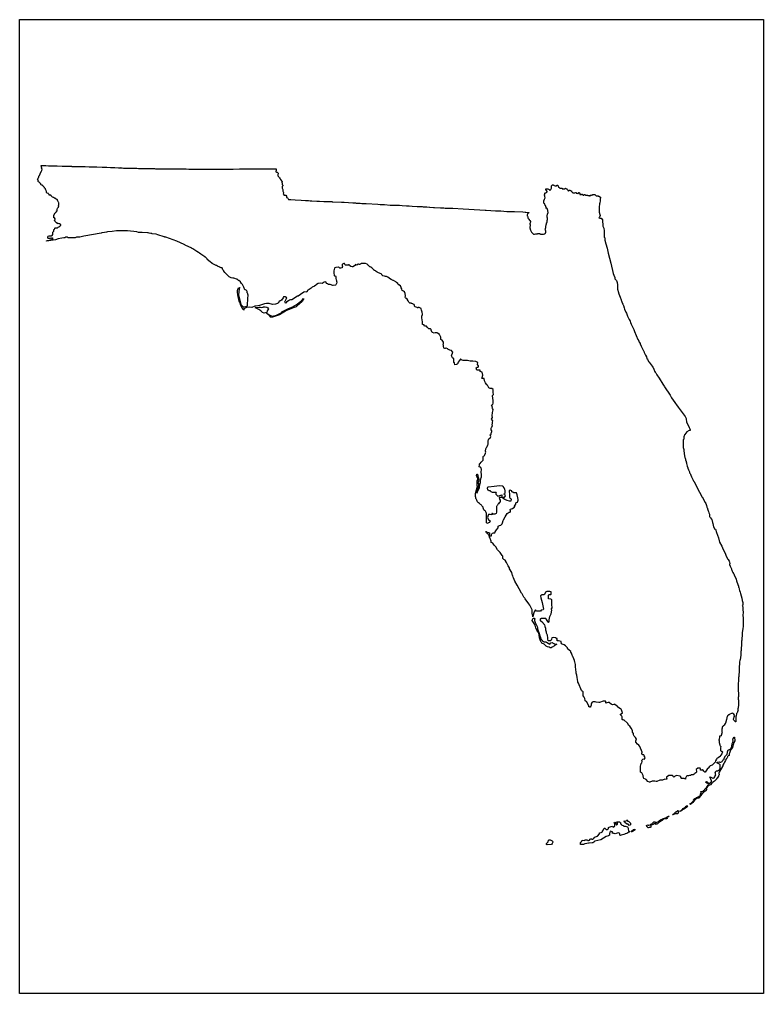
# Model space of a CAD drawing. Extents: x 0.2 to 8.4, y 0.1 to 10.8.
import ezdxf

# ---------------------------------------------------------------- set-up
doc = ezdxf.new("R2010")
doc.units = 0
doc.header["$MEASUREMENT"] = 0
doc.layers.add('STATE', color=7, linetype='CONTINUOUS')

# ---------------------------------------------------------------- blocks, each defined once
blk = doc.blocks.new('BLOCK_2')
at = {"layer": 'STATE'}
blk.add_lwpolyline([(0.163, 0.099), (0.163, 10.83), (8.358, 10.83), (8.358, 0.099), (0.163, 0.099)], dxfattribs=at)
at = {"layer": 'STATE', "color": 2}
for points in [[(3.376, 7.87), (3.343, 7.846), (3.336, 7.843), (3.333, 7.836), (3.333, 7.833), (3.329, 7.83), (3.326, 7.83), (3.319, 7.826), (3.306, 7.83), (3.296, 7.826), (3.259, 7.8), (3.233, 7.78), (3.226, 7.78), (3.163, 7.743), (3.149, 7.743), (3.139, 7.736), (3.126, 7.73), (3.119, 7.726), (3.106, 7.716), (3.099, 7.703), (3.093, 7.703), (3.089, 7.713), (3.086, 7.72), (3.096, 7.743), (3.106, 7.756), (3.109, 7.76), (3.099, 7.77), (3.093, 7.776), (3.083, 7.776), (3.073, 7.773), (3.066, 7.763), (3.049, 7.736), (3.039, 7.73), (3.023, 7.726), (3.016, 7.71), (3.009, 7.703), (3.006, 7.7), (2.993, 7.696), (2.983, 7.693), (2.949, 7.69), (2.913, 7.7), (2.883, 7.7), (2.863, 7.696), (2.829, 7.686), (2.806, 7.68), (2.766, 7.673), (2.756, 7.673), (2.723, 7.656), (2.693, 7.66), (2.663, 7.656), (2.64, 7.646), (2.636, 7.646), (2.633, 7.643), (2.636, 7.626), (2.63, 7.633), (2.613, 7.656), (2.603, 7.68), (2.593, 7.703), (2.59, 7.71), (2.583, 7.726), (2.57, 7.796), (2.566, 7.83), (2.566, 7.846), (2.57, 7.856), (2.576, 7.873), (2.59, 7.876), (2.583, 7.863), (2.58, 7.83), (2.576, 7.796), (2.586, 7.753), (2.603, 7.69), (2.62, 7.673), (2.63, 7.663), (2.636, 7.663), (2.666, 7.67), (2.673, 7.676), (2.68, 7.763), (2.68, 7.766), (2.683, 7.783), (2.683, 7.786), (2.683, 7.793), (2.68, 7.803), (2.68, 7.806), (2.673, 7.813), (2.67, 7.82), (2.67, 7.826), (2.67, 7.83), (2.67, 7.833), (2.666, 7.84), (2.663, 7.843), (2.66, 7.846), (2.653, 7.85), (2.646, 7.853), (2.636, 7.88), (2.62, 7.91), (2.61, 7.923), (2.603, 7.933), (2.6, 7.936), (2.596, 7.936), (2.596, 7.94), (2.58, 7.953), (2.58, 7.956), (2.576, 7.956), (2.56, 7.97), (2.553, 7.97), (2.536, 7.976), (2.523, 7.98), (2.516, 7.98), (2.513, 7.98), (2.496, 7.983), (2.473, 7.996), (2.446, 8.02), (2.443, 8.023), (2.44, 8.026), (2.426, 8.043), (2.413, 8.056), (2.413, 8.06), (2.41, 8.063), (2.403, 8.073), (2.4, 8.083), (2.396, 8.093), (2.393, 8.093), (2.383, 8.093), (2.376, 8.096), (2.366, 8.103), (2.366, 8.106), (2.353, 8.11), (2.346, 8.113), (2.333, 8.12), (2.33, 8.12), (2.323, 8.123), (2.286, 8.143), (2.26, 8.163), (2.253, 8.166), (2.253, 8.17), (2.236, 8.183), (2.233, 8.19), (2.23, 8.19), (2.226, 8.196), (2.213, 8.21), (2.21, 8.21), (2.203, 8.216), (2.193, 8.223), (2.183, 8.23), (2.173, 8.236), (2.16, 8.246), (2.146, 8.256), (2.136, 8.263), (2.116, 8.273), (2.113, 8.276), (2.106, 8.28), (2.093, 8.29), (2.083, 8.296), (2.073, 8.303), (2.066, 8.306), (2.063, 8.306), (2.06, 8.31), (1.99, 8.343), (1.986, 8.346), (1.976, 8.35), (1.896, 8.386), (1.776, 8.43), (1.763, 8.433), (1.76, 8.436), (1.756, 8.436), (1.686, 8.456), (1.67, 8.463), (1.626, 8.47), (1.62, 8.473), (1.616, 8.473), (1.61, 8.473), (1.59, 8.476), (1.58, 8.48), (1.573, 8.48), (1.513, 8.483), (1.48, 8.483), (1.473, 8.483), (1.456, 8.49), (1.353, 8.503), (1.233, 8.5), (1.183, 8.493), (1.133, 8.49), (1.123, 8.486), (1.1, 8.483), (1.073, 8.48), (1.07, 8.48), (1.063, 8.476), (0.873, 8.443), (0.827, 8.433), (0.817, 8.433), (0.79, 8.43), (0.777, 8.426), (0.773, 8.426), (0.713, 8.423), (0.7, 8.426), (0.687, 8.433), (0.673, 8.43), (0.663, 8.426), (0.653, 8.423), (0.63, 8.42), (0.59, 8.413), (0.56, 8.403), (0.46, 8.386), (0.46, 8.39), (0.46, 8.393), (0.473, 8.396), (0.48, 8.396), (0.53, 8.41), (0.53, 8.423), (0.527, 8.42), (0.52, 8.42), (0.517, 8.416), (0.513, 8.42), (0.507, 8.42), (0.503, 8.416), (0.5, 8.416), (0.497, 8.416), (0.49, 8.416), (0.487, 8.416), (0.48, 8.416), (0.48, 8.42), (0.477, 8.42), (0.477, 8.423), (0.477, 8.426), (0.477, 8.433), (0.477, 8.436), (0.48, 8.443), (0.49, 8.446), (0.493, 8.446), (0.503, 8.446), (0.507, 8.446), (0.513, 8.446), (0.517, 8.446), (0.52, 8.45), (0.523, 8.45), (0.53, 8.46), (0.53, 8.463), (0.53, 8.48), (0.53, 8.483), (0.53, 8.486), (0.533, 8.49), (0.54, 8.496), (0.543, 8.503), (0.543, 8.51), (0.543, 8.513), (0.547, 8.52), (0.55, 8.52), (0.553, 8.526), (0.553, 8.53), (0.557, 8.533), (0.56, 8.533), (0.56, 8.536), (0.563, 8.536), (0.57, 8.533), (0.573, 8.533), (0.577, 8.533), (0.58, 8.533), (0.58, 8.536), (0.583, 8.536), (0.587, 8.54), (0.59, 8.543), (0.597, 8.546), (0.6, 8.546), (0.603, 8.55), (0.613, 8.556), (0.617, 8.56), (0.617, 8.563), (0.62, 8.563), (0.617, 8.57), (0.617, 8.573), (0.613, 8.576), (0.607, 8.58), (0.603, 8.58), (0.593, 8.583), (0.59, 8.58), (0.587, 8.583), (0.58, 8.583), (0.577, 8.59), (0.57, 8.59), (0.56, 8.6), (0.557, 8.606), (0.557, 8.613), (0.553, 8.613), (0.55, 8.616), (0.55, 8.62), (0.553, 8.623), (0.557, 8.63), (0.557, 8.633), (0.55, 8.646), (0.547, 8.646), (0.543, 8.646), (0.543, 8.65), (0.54, 8.653), (0.54, 8.656), (0.543, 8.656), (0.54, 8.663), (0.54, 8.666), (0.54, 8.67), (0.553, 8.696), (0.557, 8.696), (0.56, 8.703), (0.563, 8.71), (0.567, 8.71), (0.57, 8.71), (0.573, 8.716), (0.57, 8.72), (0.573, 8.723), (0.577, 8.723), (0.577, 8.726), (0.58, 8.736), (0.583, 8.753), (0.587, 8.76), (0.59, 8.76), (0.593, 8.763), (0.597, 8.773), (0.593, 8.773), (0.593, 8.78), (0.597, 8.783), (0.597, 8.786), (0.597, 8.79), (0.597, 8.796), (0.597, 8.806), (0.593, 8.81), (0.597, 8.813), (0.593, 8.816), (0.59, 8.82), (0.587, 8.83), (0.583, 8.836), (0.587, 8.84), (0.583, 8.84), (0.58, 8.846), (0.573, 8.846), (0.567, 8.85), (0.563, 8.856), (0.557, 8.856), (0.553, 8.86), (0.55, 8.86), (0.55, 8.863), (0.543, 8.87), (0.54, 8.87), (0.537, 8.87), (0.527, 8.873), (0.523, 8.876), (0.52, 8.88), (0.513, 8.886), (0.513, 8.89), (0.507, 8.893), (0.497, 8.896), (0.49, 8.896), (0.49, 8.903), (0.483, 8.91), (0.483, 8.913), (0.47, 8.916), (0.46, 8.923), (0.46, 8.93), (0.46, 8.936), (0.457, 8.943), (0.457, 8.946), (0.453, 8.953), (0.45, 8.956), (0.45, 8.96), (0.45, 8.963), (0.443, 8.973), (0.44, 8.973), (0.437, 8.98), (0.43, 8.986), (0.427, 8.99), (0.423, 8.99), (0.42, 9), (0.413, 9.003), (0.41, 9.006), (0.403, 9.01), (0.397, 9.013), (0.397, 9.02), (0.393, 9.023), (0.39, 9.026), (0.387, 9.03), (0.38, 9.03), (0.383, 9.033), (0.38, 9.036), (0.373, 9.043), (0.37, 9.046), (0.37, 9.05), (0.37, 9.053), (0.373, 9.053), (0.37, 9.056), (0.37, 9.06), (0.363, 9.066), (0.37, 9.08), (0.37, 9.083), (0.373, 9.09), (0.377, 9.09), (0.377, 9.093), (0.377, 9.096), (0.377, 9.1), (0.377, 9.103), (0.38, 9.106), (0.383, 9.11), (0.383, 9.113), (0.387, 9.116), (0.387, 9.123), (0.39, 9.126), (0.39, 9.133), (0.393, 9.136), (0.397, 9.146), (0.4, 9.15), (0.403, 9.15), (0.403, 9.153), (0.41, 9.166), (0.413, 9.18), (0.41, 9.186), (0.41, 9.19), (0.407, 9.193), (0.407, 9.196), (0.41, 9.2), (0.407, 9.203), (0.407, 9.206), (0.403, 9.216), (0.403, 9.22), (0.43, 9.22), (0.453, 9.22), (0.483, 9.216), (0.487, 9.216), (0.497, 9.216), (0.503, 9.216), (0.513, 9.216), (0.517, 9.216), (0.52, 9.216), (0.523, 9.216), (0.533, 9.216), (0.54, 9.216), (0.543, 9.216), (0.547, 9.216), (0.553, 9.216), (0.57, 9.216), (0.577, 9.216), (0.633, 9.213), (0.637, 9.213), (0.647, 9.213), (0.653, 9.213), (0.667, 9.213), (0.69, 9.213), (0.697, 9.213)], [(3.209, 7.686), (3.259, 7.723), (3.273, 7.733), (3.293, 7.756), (3.296, 7.75), (3.293, 7.75), (3.276, 7.723), (3.223, 7.676), (3.209, 7.666), (3.189, 7.656), (3.153, 7.643), (3.133, 7.636), (3.103, 7.623), (3.029, 7.576), (2.949, 7.55), (2.933, 7.546), (2.929, 7.553), (2.916, 7.57), (2.896, 7.583), (2.889, 7.59), (2.886, 7.593), (2.889, 7.593), (2.919, 7.573), (2.946, 7.563), (2.963, 7.56), (2.966, 7.566), (2.996, 7.573), (3.016, 7.583), (3.053, 7.603), (3.059, 7.613), (3.066, 7.616), (3.089, 7.626), (3.126, 7.646), (3.173, 7.663), (3.189, 7.676), (3.209, 7.686)], [(2.826, 7.656), (2.846, 7.66), (2.849, 7.663), (2.869, 7.666), (2.889, 7.66), (2.899, 7.653), (2.906, 7.643), (2.893, 7.62), (2.886, 7.6), (2.859, 7.596), (2.839, 7.603), (2.823, 7.62), (2.799, 7.636), (2.779, 7.646), (2.769, 7.65), (2.759, 7.653), (2.763, 7.656), (2.773, 7.656), (2.799, 7.66), (2.816, 7.66), (2.826, 7.656)], [(5.212, 5.729), (5.212, 5.726), (5.219, 5.713), (5.219, 5.703), (5.219, 5.693), (5.219, 5.686), (5.216, 5.683), (5.206, 5.686), (5.206, 5.696), (5.206, 5.709), (5.206, 5.739), (5.206, 5.746), (5.212, 5.759), (5.212, 5.773), (5.209, 5.783), (5.202, 5.796), (5.196, 5.806), (5.199, 5.816), (5.202, 5.819), (5.209, 5.819), (5.212, 5.803), (5.216, 5.789), (5.222, 5.766), (5.219, 5.736), (5.212, 5.733), (5.212, 5.729)], [(5.886, 4.059), (5.882, 4.063), (5.879, 4.076), (5.862, 4.103), (5.852, 4.126), (5.842, 4.156), (5.832, 4.176), (5.816, 4.196), (5.812, 4.209), (5.812, 4.213), (5.816, 4.226), (5.822, 4.233), (5.826, 4.236), (5.832, 4.236), (5.839, 4.223), (5.836, 4.216), (5.836, 4.209), (5.842, 4.186), (5.866, 4.143), (5.869, 4.126), (5.869, 4.116), (5.889, 4.066), (5.892, 4.059), (5.892, 4.049), (5.896, 4.043), (5.899, 4.029), (5.902, 4.026), (5.902, 4.019), (5.909, 3.999), (5.912, 3.996), (5.919, 3.993), (5.922, 3.986), (5.936, 3.976), (5.939, 3.973), (5.959, 3.973), (5.969, 3.969), (6.006, 3.949), (6.016, 3.963), (6.029, 3.966), (6.036, 3.963), (6.056, 3.953), (6.059, 3.953), (6.059, 3.949), (6.079, 3.949), (6.082, 3.949), (6.082, 3.946), (6.076, 3.943), (6.056, 3.929), (6.032, 3.913), (6.019, 3.909), (6.012, 3.909), (6.009, 3.909), (5.996, 3.913), (5.979, 3.919), (5.966, 3.926), (5.942, 3.946), (5.916, 3.959), (5.912, 3.966), (5.909, 3.969), (5.906, 3.976), (5.902, 3.986), (5.892, 4.019), (5.892, 4.029), (5.889, 4.039), (5.886, 4.056), (5.886, 4.059)], [(7.952, 2.729), (7.955, 2.732), (7.959, 2.736), (7.959, 2.742), (7.962, 2.749), (7.962, 2.752), (7.962, 2.759), (7.962, 2.762), (7.965, 2.772), (7.965, 2.776), (7.969, 2.776), (7.969, 2.779), (7.975, 2.782), (7.979, 2.786), (7.985, 2.789), (7.989, 2.789), (7.992, 2.793), (7.999, 2.796), (8.002, 2.803), (8.005, 2.812), (8.009, 2.819), (8.009, 2.822), (8.015, 2.853), (8.022, 2.869), (8.025, 2.883), (8.022, 2.889), (8.022, 2.896), (8.025, 2.906), (8.025, 2.909), (8.035, 2.923), (8.039, 2.923), (8.042, 2.883), (8.032, 2.863), (8.012, 2.799), (7.995, 2.779), (7.982, 2.746), (7.979, 2.739), (7.979, 2.726), (7.979, 2.722), (7.969, 2.716), (7.962, 2.709), (7.962, 2.702), (7.959, 2.696), (7.949, 2.689), (7.949, 2.686), (7.945, 2.679), (7.945, 2.676), (7.939, 2.666), (7.929, 2.646), (7.925, 2.636), (7.922, 2.632), (7.912, 2.616), (7.909, 2.609), (7.869, 2.536), (7.865, 2.532), (7.865, 2.529), (7.865, 2.526), (7.865, 2.522), (7.869, 2.512), (7.869, 2.509), (7.865, 2.502), (7.865, 2.499), (7.862, 2.496), (7.862, 2.492), (7.849, 2.472), (7.845, 2.469), (7.842, 2.466), (7.839, 2.462), (7.819, 2.439), (7.809, 2.432), (7.805, 2.429), (7.802, 2.429), (7.799, 2.426), (7.789, 2.422), (7.789, 2.419), (7.789, 2.416), (7.775, 2.399), (7.762, 2.396), (7.755, 2.392), (7.742, 2.379), (7.735, 2.369), (7.725, 2.356), (7.722, 2.352), (7.725, 2.352), (7.725, 2.349), (7.729, 2.349), (7.729, 2.346), (7.722, 2.336), (7.719, 2.332), (7.719, 2.329), (7.715, 2.329), (7.712, 2.326), (7.695, 2.312), (7.695, 2.309), (7.685, 2.302), (7.682, 2.299), (7.679, 2.296), (7.669, 2.279), (7.659, 2.266), (7.652, 2.259), (7.645, 2.252), (7.642, 2.252), (7.629, 2.249), (7.625, 2.249), (7.619, 2.246), (7.609, 2.236), (7.605, 2.236), (7.602, 2.232), (7.592, 2.219), (7.589, 2.216), (7.579, 2.202), (7.555, 2.182), (7.552, 2.186), (7.552, 2.192), (7.562, 2.196), (7.572, 2.206), (7.575, 2.209), (7.582, 2.216), (7.589, 2.226), (7.592, 2.229), (7.589, 2.232), (7.592, 2.239), (7.602, 2.246), (7.605, 2.249), (7.619, 2.256), (7.622, 2.259), (7.632, 2.262), (7.635, 2.266), (7.639, 2.262), (7.645, 2.262), (7.655, 2.272), (7.659, 2.272), (7.659, 2.279), (7.665, 2.296), (7.672, 2.306), (7.672, 2.316), (7.669, 2.322), (7.669, 2.326), (7.672, 2.326), (7.682, 2.326), (7.692, 2.326), (7.699, 2.336), (7.705, 2.339), (7.709, 2.342), (7.715, 2.356), (7.715, 2.359), (7.719, 2.359), (7.722, 2.362), (7.725, 2.366), (7.729, 2.366), (7.729, 2.369), (7.732, 2.369), (7.735, 2.376), (7.755, 2.402), (7.752, 2.409), (7.749, 2.412), (7.745, 2.412), (7.735, 2.416), (7.719, 2.426), (7.732, 2.436), (7.739, 2.432), (7.739, 2.426), (7.749, 2.419), (7.752, 2.419), (7.755, 2.416), (7.759, 2.416), (7.769, 2.412), (7.772, 2.416), (7.772, 2.419), (7.785, 2.436), (7.785, 2.439), (7.785, 2.442), (7.779, 2.459), (7.769, 2.482), (7.769, 2.486), (7.779, 2.482), (7.792, 2.476), (7.802, 2.472), (7.805, 2.472), (7.812, 2.476), (7.815, 2.476), (7.822, 2.486), (7.825, 2.496), (7.825, 2.499), (7.829, 2.502), (7.832, 2.512), (7.829, 2.512), (7.829, 2.522), (7.829, 2.526), (7.825, 2.536), (7.829, 2.542), (7.842, 2.552), (7.845, 2.552), (7.849, 2.552), (7.859, 2.552), (7.859, 2.556), (7.865, 2.559), (7.869, 2.559), (7.882, 2.582), (7.882, 2.586), (7.882, 2.609), (7.882, 2.619), (7.879, 2.622), (7.872, 2.626), (7.845, 2.642), (7.849, 2.646), (7.875, 2.652), (7.879, 2.649), (7.882, 2.646), (7.885, 2.646), (7.889, 2.646), (7.902, 2.656), (7.905, 2.662), (7.912, 2.669), (7.915, 2.672), (7.925, 2.682), (7.925, 2.692), (7.939, 2.716), (7.952, 2.729)], [(7.505, 2.162), (7.509, 2.162), (7.519, 2.169), (7.522, 2.166), (7.515, 2.156), (7.512, 2.156), (7.509, 2.149), (7.499, 2.142), (7.482, 2.129), (7.472, 2.126), (7.462, 2.119), (7.459, 2.116), (7.449, 2.109), (7.442, 2.109), (7.459, 2.122), (7.465, 2.126), (7.469, 2.136), (7.479, 2.142), (7.482, 2.146), (7.489, 2.142), (7.492, 2.142), (7.505, 2.162)], [(7.282, 2.036), (7.292, 2.042), (7.292, 2.039), (7.295, 2.036), (7.299, 2.029), (7.299, 2.026), (7.295, 2.026), (7.292, 2.022), (7.282, 2.022), (7.279, 2.022), (7.275, 2.022), (7.272, 2.022), (7.262, 2.022), (7.242, 2.006), (7.229, 1.999), (7.202, 1.979), (7.189, 1.969), (7.182, 1.966), (7.175, 1.962), (7.169, 1.966), (7.169, 1.969), (7.165, 1.972), (7.162, 1.972), (7.155, 1.969), (7.152, 1.969), (7.142, 1.962), (7.132, 1.959), (7.125, 1.956), (7.122, 1.949), (7.119, 1.946), (7.119, 1.936), (7.119, 1.932), (7.109, 1.929), (7.105, 1.929), (7.102, 1.929), (7.099, 1.929), (7.089, 1.926), (7.085, 1.926), (7.082, 1.932), (7.079, 1.936), (7.075, 1.939), (7.069, 1.946), (7.069, 1.949), (7.085, 1.956), (7.089, 1.952), (7.092, 1.952), (7.095, 1.952), (7.109, 1.959), (7.112, 1.962), (7.115, 1.962), (7.119, 1.966), (7.129, 1.969), (7.135, 1.976), (7.145, 1.986), (7.152, 1.989), (7.155, 1.992), (7.159, 1.992), (7.162, 1.992), (7.162, 1.989), (7.165, 1.986), (7.169, 1.986), (7.172, 1.982), (7.175, 1.982), (7.179, 1.982), (7.182, 1.982), (7.185, 1.986), (7.195, 1.989), (7.205, 1.996), (7.212, 2.006), (7.215, 2.006), (7.225, 2.012), (7.232, 2.016), (7.235, 2.016), (7.242, 2.019), (7.249, 2.022), (7.255, 2.026), (7.279, 2.036), (7.282, 2.036)], [(7.312, 2.052), (7.319, 2.052), (7.312, 2.046), (7.305, 2.046), (7.295, 2.042), (7.312, 2.052)], [(7.389, 2.096), (7.392, 2.099), (7.395, 2.099), (7.415, 2.116), (7.429, 2.112), (7.419, 2.096), (7.419, 2.086), (7.412, 2.079), (7.385, 2.079), (7.359, 2.069), (7.355, 2.066), (7.355, 2.069), (7.359, 2.072), (7.375, 2.082), (7.389, 2.096)], [(6.779, 1.982), (6.782, 1.982), (6.785, 1.976), (6.785, 1.972), (6.785, 1.969), (6.789, 1.966), (6.792, 1.962), (6.795, 1.959), (6.802, 1.952), (6.812, 1.949), (6.819, 1.942), (6.822, 1.942), (6.829, 1.942), (6.835, 1.942), (6.862, 1.936), (6.869, 1.922), (6.869, 1.912), (6.872, 1.892), (6.885, 1.882), (6.882, 1.879), (6.869, 1.872), (6.865, 1.869), (6.862, 1.869), (6.855, 1.866), (6.852, 1.862), (6.849, 1.862), (6.835, 1.859), (6.832, 1.856), (6.819, 1.852), (6.789, 1.842), (6.785, 1.839), (6.782, 1.839), (6.775, 1.842), (6.775, 1.846), (6.775, 1.852), (6.775, 1.862), (6.762, 1.869), (6.745, 1.866), (6.725, 1.859), (6.715, 1.862), (6.705, 1.862), (6.692, 1.866), (6.692, 1.869), (6.695, 1.869), (6.695, 1.872), (6.699, 1.876), (6.692, 1.882), (6.672, 1.889), (6.669, 1.882), (6.665, 1.876), (6.665, 1.869), (6.662, 1.862), (6.662, 1.849), (6.662, 1.842), (6.652, 1.836), (6.625, 1.829), (6.565, 1.792), (6.532, 1.786), (6.499, 1.776), (6.495, 1.772), (6.492, 1.769), (6.489, 1.766), (6.479, 1.759), (6.472, 1.759), (6.439, 1.756), (6.429, 1.756), (6.412, 1.752), (6.392, 1.749), (6.376, 1.742), (6.372, 1.742), (6.369, 1.742), (6.362, 1.742), (6.359, 1.742), (6.355, 1.742), (6.346, 1.739), (6.342, 1.742), (6.342, 1.749), (6.342, 1.756), (6.342, 1.762), (6.346, 1.769), (6.349, 1.769), (6.352, 1.769), (6.355, 1.769), (6.355, 1.772), (6.359, 1.776), (6.362, 1.789), (6.382, 1.786), (6.385, 1.789), (6.392, 1.789), (6.399, 1.792), (6.409, 1.792), (6.412, 1.792), (6.419, 1.792), (6.425, 1.786), (6.429, 1.786), (6.442, 1.789), (6.445, 1.792), (6.445, 1.799), (6.455, 1.802), (6.462, 1.802), (6.469, 1.799), (6.475, 1.799), (6.485, 1.806), (6.489, 1.809), (6.492, 1.812), (6.495, 1.816), (6.505, 1.826), (6.509, 1.826), (6.519, 1.829), (6.529, 1.832), (6.552, 1.859), (6.552, 1.869), (6.569, 1.872), (6.579, 1.876), (6.585, 1.879), (6.585, 1.889), (6.595, 1.902), (6.605, 1.919), (6.609, 1.919), (6.625, 1.906), (6.635, 1.902), (6.635, 1.906), (6.652, 1.912), (6.652, 1.929), (6.659, 1.932), (6.669, 1.936), (6.679, 1.939), (6.695, 1.942), (6.699, 1.936), (6.702, 1.932), (6.715, 1.939), (6.719, 1.942), (6.719, 1.946), (6.722, 1.946), (6.719, 1.972), (6.715, 1.976), (6.722, 1.986), (6.732, 1.972), (6.735, 1.962), (6.739, 1.959), (6.742, 1.956), (6.752, 1.966), (6.752, 1.972), (6.745, 1.982), (6.742, 1.986), (6.742, 1.989), (6.749, 1.992), (6.772, 1.989), (6.775, 1.986), (6.779, 1.982)], [(6.822, 1.996), (6.819, 1.999), (6.822, 1.999), (6.835, 1.999), (6.852, 2.006), (6.855, 2.012), (6.862, 1.999), (6.869, 1.999), (6.875, 1.999), (6.879, 1.992), (6.892, 1.976), (6.895, 1.959), (6.879, 1.949), (6.869, 1.966), (6.862, 1.969), (6.852, 1.966), (6.829, 1.986), (6.822, 1.996)], [(6.935, 1.906), (6.942, 1.909), (6.942, 1.906), (6.942, 1.902), (6.942, 1.899), (6.939, 1.899), (6.922, 1.889), (6.909, 1.882), (6.902, 1.882), (6.905, 1.889), (6.925, 1.906), (6.935, 1.906)], [(5.986, 1.769), (5.992, 1.789), (5.999, 1.792), (6.009, 1.792), (6.032, 1.782), (6.036, 1.779), (6.039, 1.766), (6.032, 1.752), (6.022, 1.739), (5.976, 1.736), (5.969, 1.739), (5.969, 1.752), (5.986, 1.769)]]:
    blk.add_lwpolyline(points, dxfattribs=at)
for points in [[(0.697, 9.213), (0.697, 9.213), (0.7, 9.213), (0.7, 9.213), (0.7, 9.213), (0.703, 9.213), (0.703, 9.213), (0.703, 9.213), (0.71, 9.213), (0.71, 9.213), (0.71, 9.213), (0.713, 9.213), (0.713, 9.213), (0.713, 9.213), (0.723, 9.213), (0.723, 9.213), (0.723, 9.213), (0.737, 9.213), (0.737, 9.213), (0.737, 9.213), (0.74, 9.21), (0.74, 9.21), (0.74, 9.21), (0.743, 9.21), (0.743, 9.21), (0.743, 9.21), (0.747, 9.21), (0.747, 9.21), (0.747, 9.21), (0.75, 9.21), (0.75, 9.21), (0.75, 9.21), (0.76, 9.21), (0.76, 9.21), (0.76, 9.21), (0.763, 9.21), (0.763, 9.21), (0.763, 9.21), (0.767, 9.21), (0.767, 9.21), (0.767, 9.21), (0.777, 9.21), (0.777, 9.21), (0.777, 9.21), (0.817, 9.21), (0.817, 9.21), (0.817, 9.21), (0.827, 9.21), (0.827, 9.21), (0.827, 9.21), (0.837, 9.21), (0.837, 9.21), (0.837, 9.21), (0.86, 9.21), (0.86, 9.21), (0.86, 9.21), (0.877, 9.21), (0.877, 9.21), (0.877, 9.21), (0.88, 9.21), (0.88, 9.21), (0.88, 9.21), (0.887, 9.21), (0.887, 9.21), (0.887, 9.21), (0.93, 9.206), (0.93, 9.206), (0.93, 9.206), (0.936, 9.206), (0.936, 9.206), (0.936, 9.206), (0.946, 9.206), (0.946, 9.206), (0.946, 9.206), (0.96, 9.206), (0.96, 9.206), (0.96, 9.206), (0.963, 9.206), (0.963, 9.206), (0.963, 9.206), (0.973, 9.206), (0.973, 9.206), (0.973, 9.206), (0.996, 9.206), (0.996, 9.206), (0.996, 9.206), (1, 9.206), (1, 9.206), (1, 9.206), (1.016, 9.206), (1.016, 9.206), (1.016, 9.206), (1.073, 9.203), (1.073, 9.203), (1.073, 9.203), (1.086, 9.203), (1.086, 9.203), (1.086, 9.203), (1.093, 9.203), (1.093, 9.203), (1.093, 9.203), (1.11, 9.203), (1.11, 9.203), (1.11, 9.203), (1.126, 9.203), (1.126, 9.203), (1.126, 9.203), (1.166, 9.2), (1.166, 9.2), (1.166, 9.2), (1.17, 9.2), (1.17, 9.2), (1.17, 9.2), (1.19, 9.2), (1.19, 9.2), (1.19, 9.2), (1.213, 9.2), (1.213, 9.2), (1.213, 9.2), (1.253, 9.196), (1.253, 9.196), (1.253, 9.196), (1.27, 9.196), (1.27, 9.196), (1.27, 9.196), (1.27, 9.2), (1.27, 9.2), (1.27, 9.2), (1.273, 9.196), (1.273, 9.196), (1.273, 9.196), (1.293, 9.196), (1.293, 9.196), (1.293, 9.196), (1.31, 9.193), (1.31, 9.193), (1.31, 9.193), (1.32, 9.193), (1.32, 9.193), (1.32, 9.193), (1.333, 9.193), (1.333, 9.193), (1.333, 9.193), (1.37, 9.193), (1.37, 9.193), (1.37, 9.193), (1.43, 9.193), (1.43, 9.193), (1.43, 9.193), (1.433, 9.193), (1.433, 9.193), (1.433, 9.193), (1.456, 9.193), (1.456, 9.193), (1.456, 9.193), (1.476, 9.19), (1.476, 9.19), (1.476, 9.19), (1.486, 9.19), (1.486, 9.19), (1.486, 9.19), (1.496, 9.19), (1.496, 9.19), (1.496, 9.19), (1.54, 9.19), (1.54, 9.19), (1.54, 9.19), (1.543, 9.19), (1.543, 9.19), (1.543, 9.19), (1.593, 9.19), (1.593, 9.19), (1.593, 9.19), (1.606, 9.19), (1.606, 9.19), (1.606, 9.19), (1.61, 9.19), (1.61, 9.19), (1.61, 9.19), (1.623, 9.19), (1.623, 9.19), (1.623, 9.19), (1.626, 9.19), (1.626, 9.19), (1.626, 9.19), (1.633, 9.19), (1.633, 9.19), (1.633, 9.19), (1.65, 9.19), (1.65, 9.19), (1.65, 9.19), (1.663, 9.186), (1.663, 9.186), (1.663, 9.186), (1.673, 9.186), (1.673, 9.186), (1.673, 9.186), (1.68, 9.186), (1.68, 9.186), (1.68, 9.186), (1.686, 9.186), (1.686, 9.186), (1.686, 9.186), (1.693, 9.186), (1.693, 9.186), (1.693, 9.186), (1.7, 9.186), (1.7, 9.186), (1.7, 9.186), (1.706, 9.186), (1.706, 9.186), (1.706, 9.186), (1.726, 9.186), (1.726, 9.186), (1.726, 9.186), (1.74, 9.186), (1.74, 9.186), (1.74, 9.186), (1.76, 9.186), (1.76, 9.186), (1.76, 9.186), (1.81, 9.186), (1.81, 9.186), (1.81, 9.186), (1.816, 9.186), (1.816, 9.186), (1.816, 9.186), (1.82, 9.186), (1.82, 9.186), (1.82, 9.186), (1.826, 9.186), (1.826, 9.186), (1.826, 9.186), (1.833, 9.186), (1.833, 9.186), (1.833, 9.186), (1.88, 9.183), (1.88, 9.183), (1.88, 9.183), (1.94, 9.183), (1.94, 9.183), (1.94, 9.183), (1.943, 9.183), (1.943, 9.183), (1.943, 9.183), (1.96, 9.183), (1.96, 9.183), (1.96, 9.183), (1.996, 9.183), (1.996, 9.183), (1.996, 9.183), (2, 9.183), (2, 9.183), (2, 9.183), (2.03, 9.18), (2.03, 9.18), (2.03, 9.18), (2.053, 9.18), (2.053, 9.18), (2.053, 9.18), (2.06, 9.18), (2.06, 9.18), (2.06, 9.18), (2.103, 9.18), (2.103, 9.18), (2.103, 9.18), (2.163, 9.18), (2.163, 9.18), (2.163, 9.18), (2.216, 9.18), (2.216, 9.18), (2.216, 9.18), (2.246, 9.18), (2.246, 9.18), (2.246, 9.18), (2.253, 9.18), (2.253, 9.18), (2.253, 9.18), (2.303, 9.18), (2.303, 9.18), (2.303, 9.18), (2.343, 9.18), (2.343, 9.18), (2.343, 9.18), (2.35, 9.18), (2.35, 9.18), (2.35, 9.18), (2.363, 9.18), (2.363, 9.18), (2.363, 9.18), (2.396, 9.18), (2.396, 9.18), (2.396, 9.18), (2.41, 9.18), (2.41, 9.18), (2.41, 9.18), (2.496, 9.18), (2.496, 9.18), (2.496, 9.18), (2.503, 9.18), (2.503, 9.18), (2.503, 9.18), (2.506, 9.18), (2.506, 9.18), (2.506, 9.18), (2.516, 9.18), (2.516, 9.18), (2.516, 9.18), (2.586, 9.183), (2.586, 9.183), (2.586, 9.183), (2.613, 9.183), (2.613, 9.183), (2.613, 9.183), (2.643, 9.183), (2.643, 9.183), (2.643, 9.183), (2.663, 9.183), (2.663, 9.183), (2.663, 9.183), (2.69, 9.183), (2.69, 9.183), (2.69, 9.183), (2.749, 9.183), (2.749, 9.183), (2.749, 9.183), (2.753, 9.183), (2.753, 9.183), (2.753, 9.183), (2.789, 9.183), (2.789, 9.183), (2.789, 9.183), (2.816, 9.183), (2.816, 9.183), (2.816, 9.183), (2.839, 9.183), (2.839, 9.183), (2.839, 9.183), (2.846, 9.183), (2.846, 9.183), (2.846, 9.183), (2.876, 9.183), (2.876, 9.183), (2.876, 9.183), (2.936, 9.183), (2.936, 9.183), (2.936, 9.183), (2.939, 9.183), (2.939, 9.183), (2.939, 9.183), (2.963, 9.183), (2.963, 9.183), (2.963, 9.183), (2.966, 9.183), (2.966, 9.183), (2.966, 9.183), (2.969, 9.183), (2.969, 9.183), (2.969, 9.183), (2.989, 9.183), (2.989, 9.183), (2.989, 9.183), (2.989, 9.18), (2.989, 9.18), (2.989, 9.18), (2.989, 9.176), (2.989, 9.176), (2.989, 9.176), (2.989, 9.166), (2.989, 9.166), (2.989, 9.166), (2.986, 9.156), (2.986, 9.156), (2.986, 9.156), (2.986, 9.153), (2.986, 9.153), (2.986, 9.153), (2.989, 9.15), (2.989, 9.15), (2.989, 9.15), (2.993, 9.146), (2.993, 9.146), (2.993, 9.146), (2.993, 9.15), (2.993, 9.15), (2.993, 9.15), (2.993, 9.146), (2.993, 9.146), (2.993, 9.146), (3.003, 9.146), (3.003, 9.146), (3.003, 9.146), (3.006, 9.143), (3.006, 9.143), (3.006, 9.143), (3.009, 9.14), (3.009, 9.14), (3.009, 9.14), (3.013, 9.136), (3.013, 9.136), (3.013, 9.136), (3.013, 9.133), (3.013, 9.133), (3.013, 9.133), (3.013, 9.13), (3.013, 9.13), (3.013, 9.13), (3.009, 9.123), (3.009, 9.123), (3.009, 9.123), (3.009, 9.12), (3.009, 9.12), (3.009, 9.12), (3.009, 9.116), (3.009, 9.116), (3.009, 9.116), (3.009, 9.113), (3.009, 9.113), (3.009, 9.113), (3.009, 9.11), (3.009, 9.11), (3.009, 9.11), (3.009, 9.106), (3.009, 9.106), (3.009, 9.106), (3.013, 9.103), (3.013, 9.103), (3.013, 9.103), (3.016, 9.1), (3.016, 9.1), (3.016, 9.1), (3.019, 9.096), (3.019, 9.096), (3.019, 9.096), (3.023, 9.09), (3.023, 9.09), (3.023, 9.09), (3.026, 9.086), (3.026, 9.086), (3.026, 9.086), (3.036, 9.073), (3.036, 9.073), (3.036, 9.073), (3.039, 9.066), (3.039, 9.066), (3.039, 9.066), (3.043, 9.063), (3.043, 9.063), (3.043, 9.063), (3.049, 9.053), (3.049, 9.053), (3.049, 9.053), (3.049, 9.05), (3.049, 9.05), (3.049, 9.05), (3.053, 9.05), (3.053, 9.05), (3.053, 9.05), (3.056, 9.046), (3.056, 9.046), (3.056, 9.046), (3.056, 9.043), (3.056, 9.043), (3.056, 9.043), (3.056, 9.04), (3.056, 9.04), (3.056, 9.04), (3.053, 9.036), (3.053, 9.036), (3.053, 9.036), (3.053, 9.033), (3.053, 9.033), (3.053, 9.033), (3.053, 9.03), (3.053, 9.03), (3.053, 9.03), (3.056, 9.03), (3.056, 9.03), (3.056, 9.03), (3.056, 9.026), (3.056, 9.026), (3.056, 9.026), (3.056, 9.023), (3.056, 9.023), (3.056, 9.023), (3.056, 9.02), (3.056, 9.02), (3.056, 9.02), (3.056, 9.016), (3.056, 9.016), (3.056, 9.016), (3.056, 9.013), (3.056, 9.013), (3.056, 9.013), (3.059, 9.01), (3.059, 9.01), (3.059, 9.01), (3.063, 9.006), (3.063, 9.006), (3.063, 9.006), (3.063, 9.003), (3.063, 9.003), (3.063, 9.003), (3.063, 9), (3.063, 9), (3.063, 9), (3.063, 8.996), (3.063, 8.996), (3.063, 8.996), (3.059, 8.993), (3.059, 8.993), (3.059, 8.993), (3.056, 8.99), (3.056, 8.99), (3.056, 8.99), (3.056, 8.986), (3.056, 8.986), (3.056, 8.986), (3.056, 8.976), (3.056, 8.976), (3.056, 8.976), (3.056, 8.973), (3.056, 8.973), (3.056, 8.973), (3.056, 8.97), (3.056, 8.97), (3.056, 8.97), (3.059, 8.963), (3.059, 8.963), (3.059, 8.963), (3.063, 8.956), (3.063, 8.956), (3.063, 8.956), (3.063, 8.953), (3.063, 8.953), (3.063, 8.953), (3.063, 8.946), (3.063, 8.946), (3.063, 8.946), (3.063, 8.943), (3.063, 8.943), (3.063, 8.943), (3.063, 8.94), (3.063, 8.94), (3.063, 8.94), (3.073, 8.923), (3.073, 8.923), (3.073, 8.923), (3.073, 8.916), (3.073, 8.916), (3.073, 8.916), (3.069, 8.91), (3.069, 8.91), (3.069, 8.91), (3.073, 8.906), (3.073, 8.906), (3.073, 8.906), (3.076, 8.903), (3.076, 8.903), (3.076, 8.903), (3.076, 8.9), (3.076, 8.9), (3.076, 8.9), (3.076, 8.896), (3.076, 8.896), (3.076, 8.896), (3.076, 8.893), (3.076, 8.893), (3.076, 8.893), (3.079, 8.893), (3.079, 8.893), (3.079, 8.893), (3.083, 8.893), (3.083, 8.893), (3.083, 8.893), (3.086, 8.893), (3.086, 8.893), (3.086, 8.893), (3.089, 8.893), (3.089, 8.893), (3.089, 8.893), (3.093, 8.893), (3.093, 8.893), (3.093, 8.893), (3.096, 8.893), (3.096, 8.893), (3.096, 8.893), (3.103, 8.883), (3.103, 8.883), (3.103, 8.883), (3.106, 8.873), (3.106, 8.873), (3.106, 8.873), (3.106, 8.87), (3.106, 8.87), (3.106, 8.87), (3.116, 8.866), (3.116, 8.866), (3.116, 8.866), (3.119, 8.86), (3.119, 8.86), (3.119, 8.86), (3.126, 8.846), (3.126, 8.846), (3.126, 8.846), (3.153, 8.846), (3.153, 8.846), (3.153, 8.846), (3.199, 8.843), (3.199, 8.843), (3.199, 8.843), (3.266, 8.84), (3.266, 8.84), (3.266, 8.84), (3.313, 8.836), (3.313, 8.836), (3.313, 8.836), (3.326, 8.836), (3.326, 8.836), (3.326, 8.836), (3.346, 8.836), (3.346, 8.836), (3.346, 8.836), (3.366, 8.833), (3.366, 8.833), (3.366, 8.833), (3.383, 8.833), (3.383, 8.833), (3.383, 8.833), (3.439, 8.83), (3.439, 8.83), (3.439, 8.83), (3.449, 8.83), (3.449, 8.83), (3.449, 8.83), (3.456, 8.83), (3.456, 8.83), (3.456, 8.83), (3.466, 8.83), (3.466, 8.83), (3.466, 8.83), (3.516, 8.823), (3.516, 8.823), (3.516, 8.823), (3.523, 8.823), (3.523, 8.823), (3.523, 8.823), (3.539, 8.823), (3.539, 8.823), (3.539, 8.823), (3.566, 8.823), (3.566, 8.823), (3.566, 8.823), (3.609, 8.823), (3.609, 8.823), (3.609, 8.823), (3.609, 8.82), (3.609, 8.82), (3.609, 8.82), (3.616, 8.82), (3.616, 8.82), (3.616, 8.82), (3.709, 8.816), (3.709, 8.816), (3.709, 8.816), (3.736, 8.816), (3.736, 8.816), (3.736, 8.816), (3.739, 8.816), (3.739, 8.816), (3.739, 8.816), (3.836, 8.81), (3.836, 8.81), (3.836, 8.81), (3.866, 8.81), (3.866, 8.81), (3.866, 8.81), (3.873, 8.806), (3.873, 8.806), (3.873, 8.806), (3.883, 8.806), (3.883, 8.806), (3.883, 8.806), (3.906, 8.806), (3.906, 8.806), (3.906, 8.806), (3.916, 8.806), (3.916, 8.806), (3.916, 8.806), (3.933, 8.803), (3.933, 8.803), (3.933, 8.803), (3.943, 8.803), (3.943, 8.803), (3.943, 8.803), (3.949, 8.803), (3.949, 8.803), (3.949, 8.803), (3.973, 8.803), (3.973, 8.803), (3.973, 8.803), (3.983, 8.803), (3.983, 8.803), (3.983, 8.803), (4.109, 8.796), (4.109, 8.796), (4.109, 8.796), (4.136, 8.793), (4.136, 8.793), (4.136, 8.793), (4.169, 8.793), (4.169, 8.793), (4.169, 8.793), (4.179, 8.79), (4.179, 8.79), (4.179, 8.79), (4.183, 8.79), (4.183, 8.79), (4.183, 8.79), (4.246, 8.786), (4.246, 8.786), (4.246, 8.786), (4.313, 8.783), (4.313, 8.783), (4.313, 8.783), (4.316, 8.783), (4.316, 8.783), (4.316, 8.783), (4.349, 8.783), (4.349, 8.783), (4.349, 8.783), (4.379, 8.78), (4.379, 8.78), (4.379, 8.78), (4.426, 8.776), (4.426, 8.776), (4.426, 8.776), (4.453, 8.776), (4.453, 8.776), (4.453, 8.776), (4.456, 8.776), (4.456, 8.776), (4.456, 8.776), (4.489, 8.773), (4.489, 8.773), (4.489, 8.773), (4.543, 8.77), (4.543, 8.77), (4.543, 8.77), (4.549, 8.77), (4.549, 8.77), (4.549, 8.77), (4.559, 8.77), (4.559, 8.77), (4.559, 8.77), (4.599, 8.77), (4.599, 8.77), (4.599, 8.77), (4.609, 8.766), (4.609, 8.766), (4.609, 8.766), (4.632, 8.766), (4.632, 8.766), (4.632, 8.766), (4.649, 8.766), (4.649, 8.766), (4.649, 8.766), (4.679, 8.763), (4.679, 8.763), (4.679, 8.763), (4.682, 8.763), (4.682, 8.763), (4.682, 8.763), (4.722, 8.76), (4.722, 8.76), (4.722, 8.76), (4.736, 8.76), (4.736, 8.76), (4.736, 8.76), (4.802, 8.756), (4.802, 8.756), (4.802, 8.756), (4.816, 8.756), (4.816, 8.756), (4.816, 8.756), (4.819, 8.756), (4.819, 8.756), (4.819, 8.756), (4.826, 8.756), (4.826, 8.756), (4.826, 8.756), (4.836, 8.756), (4.836, 8.756), (4.836, 8.756), (4.852, 8.753), (4.852, 8.753), (4.852, 8.753), (4.856, 8.753), (4.856, 8.753), (4.856, 8.753), (4.859, 8.753), (4.859, 8.753), (4.859, 8.753), (4.866, 8.753), (4.866, 8.753), (4.866, 8.753), (4.872, 8.753), (4.872, 8.753), (4.872, 8.753), (4.936, 8.75), (4.936, 8.75), (4.936, 8.75), (5.049, 8.743), (5.049, 8.743), (5.049, 8.743), (5.112, 8.74), (5.112, 8.74), (5.112, 8.74), (5.292, 8.73), (5.292, 8.73), (5.292, 8.73), (5.302, 8.73), (5.302, 8.73), (5.302, 8.73), (5.406, 8.723), (5.406, 8.723), (5.406, 8.723), (5.422, 8.723), (5.422, 8.723), (5.422, 8.723), (5.426, 8.723), (5.426, 8.723), (5.426, 8.723), (5.439, 8.723), (5.439, 8.723), (5.439, 8.723), (5.446, 8.723), (5.446, 8.723), (5.446, 8.723), (5.456, 8.72), (5.456, 8.72), (5.456, 8.72), (5.466, 8.72), (5.466, 8.72), (5.466, 8.72), (5.532, 8.716), (5.532, 8.716), (5.532, 8.716), (5.572, 8.716), (5.572, 8.716), (5.572, 8.716), (5.616, 8.713), (5.616, 8.713), (5.616, 8.713), (5.706, 8.71), (5.706, 8.71), (5.706, 8.71), (5.732, 8.706), (5.732, 8.706), (5.732, 8.706), (5.742, 8.706), (5.742, 8.706), (5.742, 8.706), (5.776, 8.703), (5.776, 8.703), (5.776, 8.703), (5.779, 8.703), (5.779, 8.703), (5.779, 8.703), (5.772, 8.7), (5.772, 8.7), (5.772, 8.7), (5.769, 8.696), (5.769, 8.696), (5.769, 8.696), (5.766, 8.696), (5.766, 8.696), (5.766, 8.696), (5.759, 8.69), (5.759, 8.69), (5.759, 8.69), (5.759, 8.686), (5.759, 8.686), (5.759, 8.686), (5.756, 8.676), (5.756, 8.676), (5.756, 8.676), (5.756, 8.666), (5.756, 8.666), (5.756, 8.666), (5.759, 8.663), (5.759, 8.663), (5.759, 8.663), (5.762, 8.656), (5.762, 8.656), (5.762, 8.656), (5.762, 8.65), (5.762, 8.65), (5.762, 8.65), (5.762, 8.643), (5.762, 8.643), (5.762, 8.643), (5.766, 8.636), (5.766, 8.636), (5.766, 8.636), (5.769, 8.633), (5.769, 8.633), (5.769, 8.633), (5.776, 8.63), (5.776, 8.63), (5.776, 8.63), (5.779, 8.623), (5.779, 8.623), (5.779, 8.623), (5.786, 8.616), (5.786, 8.616), (5.786, 8.616), (5.792, 8.606), (5.792, 8.606), (5.792, 8.606), (5.792, 8.596), (5.792, 8.596), (5.792, 8.596), (5.789, 8.59), (5.789, 8.59), (5.789, 8.59), (5.786, 8.58), (5.786, 8.58), (5.786, 8.58), (5.786, 8.576), (5.786, 8.576), (5.786, 8.576), (5.789, 8.573), (5.789, 8.573), (5.789, 8.573), (5.789, 8.57), (5.789, 8.57), (5.789, 8.57), (5.789, 8.56), (5.789, 8.56), (5.789, 8.56), (5.789, 8.553), (5.789, 8.553), (5.789, 8.553), (5.786, 8.546), (5.786, 8.546), (5.786, 8.546), (5.786, 8.536), (5.786, 8.536), (5.786, 8.536), (5.792, 8.51), (5.792, 8.51), (5.792, 8.51), (5.796, 8.503), (5.796, 8.503), (5.796, 8.503), (5.802, 8.486), (5.802, 8.486), (5.802, 8.486), (5.806, 8.483), (5.806, 8.483), (5.806, 8.483), (5.812, 8.48), (5.812, 8.48), (5.812, 8.48), (5.816, 8.473), (5.816, 8.473), (5.816, 8.473), (5.826, 8.463), (5.826, 8.463), (5.826, 8.463), (5.832, 8.463), (5.832, 8.463), (5.832, 8.463), (5.836, 8.46), (5.836, 8.46), (5.836, 8.46), (5.839, 8.463), (5.839, 8.463), (5.839, 8.463), (5.852, 8.47), (5.852, 8.47), (5.852, 8.47), (5.869, 8.47), (5.869, 8.47), (5.869, 8.47), (5.872, 8.473), (5.872, 8.473), (5.872, 8.473), (5.879, 8.473), (5.879, 8.473), (5.879, 8.473), (5.882, 8.473), (5.882, 8.473), (5.882, 8.473), (5.892, 8.473), (5.892, 8.473), (5.892, 8.473), (5.896, 8.473), (5.896, 8.473), (5.896, 8.473), (5.896, 8.47), (5.896, 8.47), (5.896, 8.47), (5.899, 8.47), (5.899, 8.47), (5.899, 8.47), (5.902, 8.466), (5.902, 8.466), (5.902, 8.466), (5.916, 8.463), (5.916, 8.463), (5.916, 8.463), (5.929, 8.466), (5.929, 8.466), (5.929, 8.466), (5.936, 8.466), (5.936, 8.466), (5.936, 8.466), (5.946, 8.47), (5.946, 8.47), (5.946, 8.47), (5.949, 8.47), (5.949, 8.47), (5.949, 8.47), (5.956, 8.476), (5.956, 8.476), (5.956, 8.476), (5.956, 8.48), (5.956, 8.48), (5.956, 8.48), (5.959, 8.483), (5.959, 8.483), (5.959, 8.483), (5.959, 8.486), (5.959, 8.486), (5.959, 8.486), (5.959, 8.493), (5.959, 8.493), (5.959, 8.493), (5.959, 8.496), (5.959, 8.496), (5.959, 8.496), (5.956, 8.51), (5.956, 8.51), (5.956, 8.51), (5.952, 8.516), (5.952, 8.516), (5.952, 8.516), (5.956, 8.523), (5.956, 8.523), (5.956, 8.523), (5.956, 8.53), (5.956, 8.53), (5.956, 8.53), (5.959, 8.533), (5.959, 8.533), (5.959, 8.533), (5.962, 8.54), (5.962, 8.54), (5.962, 8.54), (5.962, 8.546), (5.962, 8.546), (5.962, 8.546), (5.959, 8.553), (5.959, 8.553), (5.959, 8.553), (5.959, 8.556), (5.959, 8.556), (5.959, 8.556), (5.966, 8.563), (5.966, 8.563), (5.966, 8.563), (5.966, 8.566), (5.966, 8.566), (5.966, 8.566), (5.969, 8.58), (5.969, 8.58), (5.969, 8.58), (5.969, 8.586), (5.969, 8.586), (5.969, 8.586), (5.969, 8.59), (5.969, 8.59), (5.969, 8.59), (5.972, 8.59), (5.972, 8.59), (5.972, 8.59), (5.976, 8.6), (5.976, 8.6), (5.976, 8.6), (5.976, 8.603), (5.976, 8.603), (5.976, 8.603), (5.976, 8.613), (5.976, 8.613), (5.976, 8.613), (5.976, 8.62), (5.976, 8.62), (5.976, 8.62), (5.979, 8.623), (5.979, 8.623), (5.979, 8.623), (5.979, 8.63), (5.979, 8.63), (5.979, 8.63), (5.979, 8.64), (5.979, 8.64), (5.979, 8.64), (5.979, 8.643), (5.979, 8.643), (5.979, 8.643), (5.976, 8.65), (5.976, 8.65), (5.976, 8.65), (5.976, 8.653), (5.976, 8.653), (5.976, 8.653), (5.976, 8.656), (5.976, 8.656), (5.976, 8.656), (5.976, 8.666), (5.976, 8.666), (5.976, 8.666), (5.979, 8.686), (5.979, 8.686), (5.979, 8.686), (5.986, 8.703), (5.986, 8.703), (5.986, 8.703), (5.986, 8.706), (5.986, 8.706), (5.986, 8.706), (5.982, 8.716), (5.982, 8.716), (5.982, 8.716), (5.982, 8.723), (5.982, 8.723), (5.982, 8.723), (5.982, 8.726), (5.982, 8.726), (5.982, 8.726), (5.979, 8.736), (5.979, 8.736), (5.979, 8.736), (5.976, 8.746), (5.976, 8.746), (5.976, 8.746), (5.972, 8.75), (5.972, 8.75), (5.972, 8.75), (5.962, 8.75), (5.962, 8.75), (5.962, 8.75), (5.962, 8.753), (5.962, 8.753), (5.962, 8.753), (5.966, 8.76), (5.966, 8.76), (5.966, 8.76), (5.962, 8.77), (5.962, 8.77), (5.962, 8.77), (5.956, 8.78), (5.956, 8.78), (5.956, 8.78), (5.952, 8.783), (5.952, 8.783), (5.952, 8.783), (5.949, 8.786), (5.949, 8.786), (5.949, 8.786), (5.952, 8.793), (5.952, 8.793), (5.952, 8.793), (5.949, 8.793), (5.949, 8.793), (5.949, 8.793), (5.949, 8.8), (5.949, 8.8), (5.949, 8.8), (5.942, 8.803), (5.942, 8.803), (5.942, 8.803), (5.939, 8.806), (5.939, 8.806), (5.939, 8.806), (5.939, 8.83), (5.939, 8.83), (5.939, 8.83), (5.939, 8.833), (5.939, 8.833), (5.939, 8.833), (5.946, 8.85), (5.946, 8.85), (5.946, 8.85), (5.952, 8.866), (5.952, 8.866), (5.952, 8.866), (5.949, 8.88), (5.949, 8.88), (5.949, 8.88), (5.949, 8.886), (5.949, 8.886), (5.949, 8.886), (5.946, 8.89), (5.946, 8.89), (5.946, 8.89), (5.946, 8.893), (5.946, 8.893), (5.946, 8.893), (5.946, 8.9), (5.946, 8.9), (5.946, 8.9), (5.949, 8.903), (5.949, 8.903), (5.949, 8.903), (5.949, 8.91), (5.949, 8.91), (5.949, 8.91), (5.949, 8.913), (5.949, 8.913), (5.949, 8.913), (5.949, 8.916), (5.949, 8.916), (5.949, 8.916), (5.952, 8.92), (5.952, 8.92), (5.952, 8.92), (5.956, 8.92), (5.956, 8.92), (5.956, 8.92), (5.959, 8.92), (5.959, 8.92), (5.959, 8.92), (5.969, 8.923), (5.969, 8.923), (5.969, 8.923), (5.976, 8.93), (5.976, 8.93), (5.976, 8.93), (5.976, 8.933), (5.976, 8.933), (5.976, 8.933), (5.969, 8.946), (5.969, 8.946), (5.969, 8.946), (5.962, 8.956), (5.962, 8.956), (5.962, 8.956), (5.962, 8.96), (5.962, 8.96), (5.962, 8.96), (5.962, 8.963), (5.962, 8.963), (5.962, 8.963), (5.969, 8.966), (5.969, 8.966), (5.969, 8.966), (5.979, 8.966), (5.979, 8.966), (5.979, 8.966), (5.982, 8.966), (5.982, 8.966), (5.982, 8.966), (5.992, 8.96), (5.992, 8.96), (5.992, 8.96), (5.996, 8.956), (5.996, 8.956), (5.996, 8.956), (5.999, 8.953), (5.999, 8.953), (5.999, 8.953), (6.006, 8.95), (6.006, 8.95), (6.006, 8.95), (6.009, 8.95), (6.009, 8.95), (6.009, 8.95), (6.012, 8.953), (6.012, 8.953), (6.012, 8.953), (6.016, 8.956), (6.016, 8.956), (6.016, 8.956), (6.022, 8.973), (6.022, 8.973), (6.022, 8.973), (6.022, 8.976), (6.022, 8.976), (6.022, 8.976), (6.022, 8.986), (6.022, 8.986), (6.022, 8.986), (6.022, 8.993), (6.022, 8.993), (6.022, 8.993), (6.022, 8.996), (6.022, 8.996), (6.022, 8.996), (6.026, 9), (6.026, 9), (6.026, 9), (6.036, 9.01), (6.036, 9.01), (6.036, 9.01), (6.042, 9.01), (6.042, 9.01), (6.042, 9.01), (6.046, 9.006), (6.046, 9.006), (6.046, 9.006), (6.049, 9.003), (6.049, 9.003), (6.049, 9.003), (6.052, 9), (6.052, 9), (6.052, 9), (6.062, 8.996), (6.062, 8.996), (6.062, 8.996), (6.072, 8.996), (6.072, 8.996), (6.072, 8.996), (6.076, 8.996), (6.076, 8.996), (6.076, 8.996), (6.079, 8.996), (6.079, 8.996), (6.079, 8.996), (6.082, 9), (6.082, 9), (6.082, 9), (6.082, 9.003), (6.082, 9.003), (6.082, 9.003), (6.086, 9.003), (6.086, 9.003), (6.086, 9.003), (6.089, 9.003), (6.089, 9.003), (6.089, 9.003), (6.092, 9), (6.092, 9), (6.092, 9), (6.096, 8.996), (6.096, 8.996), (6.096, 8.996), (6.096, 8.993), (6.096, 8.993), (6.096, 8.993), (6.102, 8.983), (6.102, 8.983), (6.102, 8.983), (6.109, 8.98), (6.109, 8.98), (6.109, 8.98), (6.116, 8.973), (6.116, 8.973), (6.116, 8.973), (6.119, 8.97), (6.119, 8.97), (6.119, 8.97), (6.132, 8.973), (6.132, 8.973), (6.132, 8.973), (6.139, 8.97), (6.139, 8.97), (6.139, 8.97), (6.142, 8.966), (6.142, 8.966), (6.142, 8.966), (6.146, 8.963), (6.146, 8.963), (6.146, 8.963), (6.149, 8.963), (6.149, 8.963), (6.149, 8.963), (6.159, 8.966), (6.159, 8.966), (6.159, 8.966), (6.166, 8.966), (6.166, 8.966), (6.166, 8.966), (6.169, 8.966), (6.169, 8.966), (6.169, 8.966), (6.179, 8.97), (6.179, 8.97), (6.179, 8.97), (6.189, 8.963), (6.189, 8.963), (6.189, 8.963), (6.192, 8.963), (6.192, 8.963), (6.192, 8.963), (6.199, 8.956), (6.199, 8.956), (6.199, 8.956), (6.202, 8.95), (6.202, 8.95), (6.202, 8.95), (6.202, 8.946), (6.202, 8.946), (6.202, 8.946), (6.206, 8.943), (6.206, 8.943), (6.206, 8.943), (6.212, 8.943), (6.212, 8.943), (6.212, 8.943), (6.212, 8.946), (6.212, 8.946), (6.212, 8.946), (6.216, 8.946), (6.216, 8.946), (6.216, 8.946), (6.216, 8.95), (6.216, 8.95), (6.216, 8.95), (6.219, 8.95), (6.219, 8.95), (6.219, 8.95), (6.222, 8.95), (6.222, 8.95), (6.222, 8.95), (6.226, 8.95), (6.226, 8.95), (6.226, 8.95), (6.232, 8.946), (6.232, 8.946), (6.232, 8.946), (6.236, 8.943), (6.236, 8.943), (6.236, 8.943), (6.239, 8.943), (6.239, 8.943), (6.239, 8.943), (6.242, 8.943), (6.242, 8.943), (6.242, 8.943), (6.242, 8.94), (6.242, 8.94), (6.242, 8.94), (6.242, 8.936), (6.242, 8.936), (6.242, 8.936), (6.256, 8.923), (6.256, 8.923), (6.256, 8.923), (6.259, 8.92), (6.259, 8.92), (6.259, 8.92), (6.266, 8.92), (6.266, 8.92), (6.266, 8.92), (6.269, 8.92), (6.269, 8.92), (6.269, 8.92), (6.276, 8.92), (6.276, 8.92), (6.276, 8.92), (6.279, 8.92), (6.279, 8.92), (6.279, 8.92), (6.292, 8.923), (6.292, 8.923), (6.292, 8.923), (6.296, 8.923), (6.296, 8.923), (6.296, 8.923), (6.296, 8.92), (6.296, 8.92), (6.296, 8.92), (6.296, 8.916), (6.296, 8.916), (6.296, 8.916), (6.299, 8.916), (6.299, 8.916), (6.299, 8.916), (6.312, 8.913), (6.312, 8.913), (6.312, 8.913), (6.316, 8.913), (6.316, 8.913), (6.316, 8.913), (6.319, 8.916), (6.319, 8.916), (6.319, 8.916), (6.319, 8.92), (6.319, 8.92), (6.319, 8.92), (6.322, 8.923), (6.322, 8.923), (6.322, 8.923), (6.326, 8.923), (6.326, 8.923), (6.326, 8.923), (6.329, 8.92), (6.329, 8.92), (6.329, 8.92), (6.332, 8.92), (6.332, 8.92), (6.332, 8.92), (6.336, 8.916), (6.336, 8.916), (6.336, 8.916), (6.336, 8.91), (6.336, 8.91), (6.336, 8.91), (6.336, 8.906), (6.336, 8.906), (6.336, 8.906), (6.336, 8.903), (6.336, 8.903), (6.336, 8.903), (6.339, 8.903), (6.339, 8.903), (6.339, 8.903), (6.342, 8.9), (6.342, 8.9), (6.342, 8.9), (6.355, 8.903), (6.355, 8.903), (6.355, 8.903), (6.359, 8.906), (6.359, 8.906), (6.359, 8.906), (6.362, 8.906), (6.362, 8.906), (6.362, 8.906), (6.365, 8.906), (6.365, 8.906), (6.365, 8.906), (6.365, 8.903), (6.365, 8.903), (6.365, 8.903), (6.369, 8.9), (6.369, 8.9), (6.369, 8.9), (6.369, 8.896), (6.369, 8.896), (6.369, 8.896), (6.376, 8.893), (6.376, 8.893), (6.376, 8.893), (6.379, 8.893), (6.379, 8.893), (6.379, 8.893), (6.379, 8.896), (6.379, 8.896), (6.379, 8.896), (6.382, 8.9), (6.382, 8.9), (6.382, 8.9), (6.385, 8.903), (6.385, 8.903), (6.385, 8.903), (6.389, 8.9), (6.389, 8.9), (6.389, 8.9), (6.392, 8.9), (6.392, 8.9), (6.392, 8.9), (6.402, 8.896), (6.402, 8.896), (6.402, 8.896), (6.412, 8.896), (6.412, 8.896), (6.412, 8.896), (6.415, 8.896), (6.415, 8.896), (6.415, 8.896), (6.419, 8.893), (6.419, 8.893), (6.419, 8.893), (6.422, 8.893), (6.422, 8.893), (6.422, 8.893), (6.422, 8.89), (6.422, 8.89), (6.422, 8.89), (6.425, 8.89), (6.425, 8.89), (6.425, 8.89), (6.435, 8.89), (6.435, 8.89), (6.435, 8.89), (6.439, 8.89), (6.439, 8.89), (6.439, 8.89), (6.442, 8.886), (6.442, 8.886), (6.442, 8.886), (6.445, 8.886), (6.445, 8.886), (6.445, 8.886), (6.449, 8.886), (6.449, 8.886), (6.449, 8.886), (6.452, 8.89), (6.452, 8.89), (6.452, 8.89), (6.452, 8.893), (6.452, 8.893), (6.452, 8.893), (6.455, 8.896), (6.455, 8.896), (6.455, 8.896), (6.459, 8.9), (6.459, 8.9), (6.459, 8.9), (6.465, 8.896), (6.465, 8.896), (6.465, 8.896), (6.472, 8.896), (6.472, 8.896), (6.472, 8.896), (6.479, 8.9), (6.479, 8.9), (6.479, 8.9), (6.489, 8.9), (6.489, 8.9), (6.489, 8.9), (6.499, 8.903), (6.499, 8.903), (6.499, 8.903), (6.502, 8.9), (6.502, 8.9), (6.502, 8.9), (6.512, 8.89), (6.512, 8.89), (6.512, 8.89), (6.515, 8.89), (6.515, 8.89), (6.515, 8.89), (6.515, 8.886), (6.515, 8.886), (6.515, 8.886), (6.522, 8.886), (6.522, 8.886), (6.522, 8.886), (6.529, 8.886), (6.529, 8.886), (6.529, 8.886), (6.539, 8.883), (6.539, 8.883), (6.539, 8.883), (6.542, 8.886), (6.542, 8.886), (6.542, 8.886), (6.555, 8.876), (6.555, 8.876), (6.555, 8.876), (6.562, 8.873), (6.562, 8.873), (6.562, 8.873), (6.559, 8.846), (6.559, 8.846), (6.559, 8.846), (6.559, 8.84), (6.559, 8.84), (6.559, 8.84), (6.559, 8.836), (6.559, 8.836), (6.559, 8.836), (6.555, 8.806), (6.555, 8.806), (6.555, 8.806), (6.552, 8.803), (6.552, 8.803), (6.552, 8.803), (6.552, 8.796), (6.552, 8.796), (6.552, 8.796), (6.549, 8.766), (6.549, 8.766), (6.549, 8.766), (6.549, 8.76), (6.549, 8.76), (6.549, 8.76), (6.549, 8.726), (6.549, 8.726), (6.549, 8.726), (6.549, 8.706), (6.549, 8.706), (6.549, 8.706), (6.555, 8.683), (6.555, 8.683), (6.555, 8.683), (6.559, 8.67), (6.559, 8.67), (6.559, 8.67), (6.552, 8.653), (6.552, 8.653), (6.552, 8.653), (6.545, 8.646), (6.545, 8.646), (6.545, 8.646), (6.555, 8.64), (6.555, 8.64), (6.555, 8.64), (6.569, 8.64), (6.569, 8.64), (6.569, 8.64), (6.585, 8.623), (6.585, 8.623), (6.585, 8.623), (6.589, 8.553), (6.589, 8.553), (6.589, 8.553), (6.599, 8.53), (6.599, 8.53), (6.599, 8.53), (6.599, 8.526), (6.599, 8.526), (6.599, 8.526), (6.602, 8.506), (6.602, 8.506), (6.602, 8.506), (6.602, 8.503), (6.602, 8.503), (6.602, 8.503), (6.602, 8.483), (6.602, 8.483), (6.602, 8.483), (6.602, 8.46), (6.602, 8.46), (6.602, 8.46), (6.605, 8.44), (6.605, 8.44), (6.605, 8.44), (6.605, 8.436), (6.605, 8.436), (6.605, 8.436), (6.605, 8.43), (6.605, 8.43), (6.605, 8.43), (6.609, 8.423), (6.609, 8.423), (6.609, 8.423), (6.609, 8.416), (6.609, 8.416), (6.609, 8.416), (6.612, 8.4), (6.612, 8.4), (6.612, 8.4), (6.612, 8.396), (6.612, 8.396), (6.612, 8.396), (6.615, 8.39), (6.615, 8.39), (6.615, 8.39), (6.615, 8.383), (6.615, 8.383), (6.615, 8.383), (6.622, 8.36), (6.622, 8.36), (6.622, 8.36), (6.635, 8.31), (6.635, 8.31), (6.635, 8.31), (6.649, 8.256), (6.649, 8.256), (6.649, 8.256), (6.675, 8.146), (6.675, 8.146), (6.675, 8.146), (6.702, 8.033), (6.702, 8.033), (6.702, 8.033), (6.709, 8.013), (6.709, 8.013), (6.709, 8.013), (6.719, 7.986), (6.719, 7.986), (6.719, 7.986), (6.719, 7.983), (6.719, 7.983), (6.719, 7.983), (6.722, 7.973), (6.722, 7.973), (6.722, 7.973), (6.725, 7.97), (6.725, 7.97), (6.725, 7.97), (6.729, 7.966), (6.729, 7.966), (6.729, 7.966), (6.739, 7.953), (6.739, 7.953), (6.739, 7.953), (6.745, 7.933), (6.745, 7.933), (6.745, 7.933), (6.749, 7.906), (6.749, 7.906), (6.749, 7.906), (6.752, 7.906), (6.752, 7.906), (6.752, 7.906), (6.752, 7.903), (6.752, 7.903), (6.752, 7.903), (6.752, 7.9), (6.752, 7.9), (6.752, 7.9), (6.752, 7.863), (6.752, 7.863), (6.752, 7.863), (6.752, 7.86), (6.752, 7.86), (6.752, 7.86), (6.762, 7.823), (6.762, 7.823), (6.762, 7.823), (6.762, 7.82), (6.762, 7.82), (6.762, 7.82), (6.765, 7.806), (6.765, 7.806), (6.765, 7.806), (6.779, 7.77), (6.779, 7.77), (6.779, 7.77), (6.792, 7.74), (6.792, 7.74), (6.792, 7.74), (6.792, 7.736), (6.792, 7.736), (6.792, 7.736), (6.795, 7.73), (6.795, 7.73), (6.795, 7.73), (6.795, 7.726), (6.795, 7.726), (6.795, 7.726), (6.799, 7.723), (6.799, 7.723), (6.799, 7.723), (6.799, 7.72), (6.799, 7.72), (6.799, 7.72), (6.809, 7.693), (6.809, 7.693), (6.809, 7.693), (6.809, 7.69), (6.809, 7.69), (6.809, 7.69), (6.812, 7.686), (6.812, 7.686), (6.812, 7.686), (6.815, 7.68), (6.815, 7.68), (6.815, 7.68), (6.822, 7.653), (6.822, 7.653), (6.822, 7.653), (6.829, 7.64), (6.829, 7.64), (6.829, 7.64), (6.842, 7.606), (6.842, 7.606), (6.842, 7.606), (6.849, 7.593), (6.849, 7.593), (6.849, 7.593), (6.862, 7.56), (6.862, 7.56), (6.862, 7.56), (6.879, 7.523), (6.879, 7.523), (6.879, 7.523), (6.889, 7.506), (6.889, 7.506), (6.889, 7.506), (6.895, 7.49), (6.895, 7.49), (6.895, 7.49), (6.902, 7.473), (6.902, 7.473), (6.902, 7.473), (6.905, 7.466), (6.905, 7.466), (6.905, 7.466), (6.929, 7.413), (6.929, 7.413), (6.929, 7.413), (6.939, 7.393), (6.939, 7.393), (6.939, 7.393), (6.975, 7.306), (6.975, 7.306), (6.975, 7.306), (6.979, 7.303), (6.979, 7.303), (6.979, 7.303), (6.982, 7.296), (6.982, 7.296), (6.982, 7.296), (6.985, 7.286), (6.985, 7.286), (6.985, 7.286), (6.989, 7.276), (6.989, 7.276), (6.989, 7.276), (6.992, 7.27), (6.992, 7.27), (6.992, 7.27), (6.999, 7.26), (6.999, 7.26), (6.999, 7.26), (6.999, 7.256), (6.999, 7.256), (6.999, 7.256), (7.012, 7.23), (7.012, 7.23), (7.012, 7.23), (7.025, 7.203), (7.025, 7.203), (7.025, 7.203), (7.029, 7.193), (7.029, 7.193), (7.029, 7.193), (7.035, 7.18), (7.035, 7.18), (7.035, 7.18), (7.039, 7.176), (7.039, 7.176), (7.039, 7.176), (7.045, 7.16), (7.045, 7.16), (7.045, 7.16), (7.049, 7.153), (7.049, 7.153), (7.049, 7.153), (7.055, 7.14), (7.055, 7.14), (7.055, 7.14), (7.059, 7.13), (7.059, 7.13), (7.059, 7.13), (7.069, 7.113), (7.069, 7.113), (7.069, 7.113), (7.075, 7.096), (7.075, 7.096), (7.075, 7.096), (7.075, 7.093), (7.075, 7.093), (7.075, 7.093), (7.079, 7.09), (7.079, 7.09), (7.079, 7.09), (7.082, 7.086), (7.082, 7.086), (7.082, 7.086), (7.085, 7.08), (7.085, 7.08), (7.085, 7.08), (7.092, 7.063), (7.092, 7.063), (7.092, 7.063), (7.099, 7.053), (7.099, 7.053), (7.099, 7.053), (7.132, 7.01), (7.132, 7.01), (7.132, 7.01), (7.139, 7), (7.139, 7), (7.139, 7), (7.142, 6.996), (7.142, 6.996), (7.142, 6.996), (7.149, 6.976), (7.149, 6.976), (7.149, 6.976), (7.152, 6.97), (7.152, 6.97), (7.152, 6.97), (7.155, 6.97), (7.155, 6.97), (7.155, 6.97), (7.155, 6.966), (7.155, 6.966), (7.155, 6.966), (7.159, 6.96), (7.159, 6.96), (7.159, 6.96), (7.159, 6.956), (7.159, 6.956), (7.159, 6.956), (7.165, 6.946), (7.165, 6.946), (7.165, 6.946), (7.172, 6.936), (7.172, 6.936), (7.172, 6.936), (7.175, 6.93), (7.175, 6.93), (7.175, 6.93), (7.182, 6.916), (7.182, 6.916), (7.182, 6.916), (7.209, 6.88), (7.209, 6.88), (7.209, 6.88), (7.249, 6.813), (7.249, 6.813), (7.249, 6.813), (7.265, 6.79), (7.265, 6.79), (7.265, 6.79), (7.269, 6.783), (7.269, 6.783), (7.269, 6.783), (7.329, 6.69), (7.329, 6.69), (7.329, 6.69), (7.345, 6.66), (7.345, 6.66), (7.345, 6.66), (7.352, 6.65), (7.352, 6.65), (7.352, 6.65), (7.355, 6.646), (7.355, 6.646), (7.355, 6.646), (7.389, 6.6), (7.389, 6.6), (7.389, 6.6), (7.399, 6.586), (7.399, 6.586), (7.399, 6.586), (7.419, 6.56), (7.419, 6.56), (7.419, 6.56), (7.452, 6.513), (7.452, 6.513), (7.452, 6.513), (7.462, 6.5), (7.462, 6.5), (7.462, 6.5), (7.485, 6.47), (7.485, 6.47), (7.485, 6.47), (7.495, 6.456), (7.495, 6.456), (7.495, 6.456), (7.505, 6.433), (7.505, 6.433), (7.505, 6.433), (7.505, 6.43), (7.505, 6.43), (7.505, 6.43), (7.512, 6.393), (7.512, 6.393), (7.512, 6.393), (7.532, 6.353), (7.532, 6.353), (7.532, 6.353), (7.539, 6.333), (7.539, 6.333), (7.539, 6.333), (7.552, 6.313), (7.552, 6.313), (7.552, 6.313), (7.552, 6.303), (7.552, 6.303), (7.552, 6.303), (7.539, 6.3), (7.539, 6.3), (7.539, 6.3), (7.515, 6.286), (7.515, 6.286), (7.515, 6.286), (7.502, 6.273), (7.502, 6.273), (7.502, 6.273), (7.492, 6.256), (7.492, 6.256), (7.492, 6.256), (7.489, 6.253), (7.489, 6.253), (7.489, 6.253), (7.489, 6.25), (7.489, 6.25), (7.489, 6.25), (7.485, 6.243), (7.485, 6.243), (7.485, 6.243), (7.482, 6.233), (7.482, 6.233), (7.482, 6.233), (7.482, 6.23), (7.482, 6.23), (7.482, 6.23), (7.479, 6.216), (7.479, 6.216), (7.479, 6.216), (7.479, 6.206), (7.479, 6.206), (7.479, 6.206), (7.475, 6.2), (7.475, 6.2), (7.475, 6.2), (7.475, 6.193), (7.475, 6.193), (7.475, 6.193), (7.475, 6.176), (7.475, 6.176), (7.475, 6.176), (7.472, 6.166), (7.472, 6.166), (7.472, 6.166), (7.472, 6.15), (7.472, 6.15), (7.472, 6.15), (7.472, 6.14), (7.472, 6.14), (7.472, 6.14), (7.475, 6.113), (7.475, 6.113), (7.475, 6.113), (7.479, 6.093), (7.479, 6.093), (7.479, 6.093), (7.479, 6.076), (7.479, 6.076), (7.479, 6.076), (7.489, 6.023), (7.489, 6.023), (7.489, 6.023), (7.489, 6.019), (7.489, 6.019), (7.489, 6.019), (7.492, 6.013), (7.492, 6.013), (7.492, 6.013), (7.492, 6.006), (7.492, 6.006), (7.492, 6.006), (7.492, 6.003), (7.492, 6.003), (7.492, 6.003), (7.495, 5.996), (7.495, 5.996), (7.495, 5.996), (7.499, 5.986), (7.499, 5.986), (7.499, 5.986), (7.499, 5.979), (7.499, 5.979), (7.499, 5.979), (7.502, 5.969), (7.502, 5.969), (7.502, 5.969), (7.505, 5.963), (7.505, 5.963), (7.505, 5.963), (7.505, 5.956), (7.505, 5.956), (7.505, 5.956), (7.509, 5.946), (7.509, 5.946), (7.509, 5.946), (7.509, 5.943), (7.509, 5.943), (7.509, 5.943), (7.509, 5.939), (7.509, 5.939), (7.509, 5.939), (7.519, 5.909), (7.519, 5.909), (7.519, 5.909), (7.525, 5.889), (7.525, 5.889), (7.525, 5.889), (7.525, 5.886), (7.525, 5.886), (7.525, 5.886), (7.532, 5.869), (7.532, 5.869), (7.532, 5.869), (7.539, 5.853), (7.539, 5.853), (7.539, 5.853), (7.542, 5.846), (7.542, 5.846), (7.542, 5.846), (7.545, 5.836), (7.545, 5.836), (7.545, 5.836), (7.549, 5.829), (7.549, 5.829), (7.549, 5.829), (7.555, 5.819), (7.555, 5.819), (7.555, 5.819), (7.559, 5.809), (7.559, 5.809), (7.559, 5.809), (7.565, 5.793), (7.565, 5.793), (7.565, 5.793), (7.585, 5.753), (7.585, 5.753), (7.585, 5.753), (7.585, 5.749), (7.585, 5.749), (7.585, 5.749), (7.589, 5.746), (7.589, 5.746), (7.589, 5.746), (7.592, 5.743), (7.592, 5.743), (7.592, 5.743), (7.655, 5.623), (7.655, 5.623), (7.655, 5.623), (7.682, 5.569), (7.682, 5.569), (7.682, 5.569), (7.685, 5.569), (7.685, 5.569), (7.685, 5.569), (7.712, 5.513), (7.712, 5.513), (7.712, 5.513), (7.715, 5.509), (7.715, 5.509), (7.715, 5.509), (7.722, 5.496), (7.722, 5.496), (7.722, 5.496), (7.725, 5.486), (7.725, 5.486), (7.725, 5.486), (7.729, 5.476), (7.729, 5.476), (7.729, 5.476), (7.735, 5.456), (7.735, 5.456), (7.735, 5.456), (7.739, 5.453), (7.739, 5.453), (7.739, 5.453), (7.745, 5.429), (7.745, 5.429), (7.745, 5.429), (7.749, 5.416), (7.749, 5.416), (7.749, 5.416), (7.752, 5.409), (7.752, 5.409), (7.752, 5.409), (7.755, 5.396), (7.755, 5.396), (7.755, 5.396), (7.759, 5.386), (7.759, 5.386), (7.759, 5.386), (7.762, 5.379), (7.762, 5.379), (7.762, 5.379), (7.762, 5.376), (7.762, 5.376), (7.762, 5.376), (7.762, 5.373), (7.762, 5.373), (7.762, 5.373), (7.765, 5.373), (7.765, 5.373), (7.765, 5.373), (7.765, 5.369), (7.765, 5.369), (7.765, 5.369), (7.765, 5.363), (7.765, 5.363), (7.765, 5.363), (7.765, 5.356), (7.765, 5.356), (7.765, 5.356), (7.769, 5.349), (7.769, 5.349), (7.769, 5.349), (7.772, 5.343), (7.772, 5.343), (7.772, 5.343), (7.775, 5.339), (7.775, 5.339), (7.775, 5.339), (7.785, 5.326), (7.785, 5.326), (7.785, 5.326), (7.785, 5.323), (7.785, 5.323), (7.785, 5.323), (7.789, 5.323), (7.789, 5.323), (7.789, 5.323), (7.795, 5.289), (7.795, 5.289), (7.795, 5.289), (7.799, 5.276), (7.799, 5.276), (7.799, 5.276), (7.809, 5.239), (7.809, 5.239), (7.809, 5.239), (7.822, 5.213), (7.822, 5.213), (7.822, 5.213), (7.829, 5.213), (7.829, 5.213), (7.829, 5.213), (7.842, 5.179), (7.842, 5.179), (7.842, 5.179), (7.862, 5.119), (7.862, 5.119), (7.862, 5.119), (7.875, 5.073), (7.875, 5.073), (7.875, 5.073), (7.899, 5.029), (7.899, 5.029), (7.899, 5.029), (7.905, 5.009), (7.905, 5.009), (7.905, 5.009), (7.939, 4.939), (7.939, 4.939), (7.939, 4.939), (7.942, 4.929), (7.942, 4.929), (7.942, 4.929), (7.945, 4.926), (7.945, 4.926), (7.945, 4.926), (7.945, 4.923), (7.945, 4.923), (7.945, 4.923), (7.965, 4.886), (7.965, 4.886), (7.965, 4.886), (7.969, 4.879), (7.969, 4.879), (7.969, 4.879), (7.979, 4.863), (7.979, 4.863), (7.979, 4.863), (7.982, 4.853), (7.982, 4.853), (7.982, 4.853), (7.989, 4.833), (7.989, 4.833), (7.989, 4.833), (7.985, 4.829), (7.985, 4.829), (7.985, 4.829), (7.982, 4.826), (7.982, 4.826), (7.982, 4.826), (7.992, 4.806), (7.992, 4.806), (7.992, 4.806), (8.005, 4.776), (8.005, 4.776), (8.005, 4.776), (8.005, 4.769), (8.005, 4.769), (8.005, 4.769), (8.009, 4.763), (8.009, 4.763), (8.009, 4.763), (8.015, 4.753), (8.015, 4.753), (8.015, 4.753), (8.022, 4.739), (8.022, 4.739), (8.022, 4.739), (8.029, 4.726), (8.029, 4.726), (8.029, 4.726), (8.032, 4.723), (8.032, 4.723), (8.032, 4.723), (8.035, 4.713), (8.035, 4.713), (8.035, 4.713), (8.059, 4.663), (8.059, 4.663), (8.059, 4.663), (8.062, 4.646), (8.062, 4.646), (8.062, 4.646), (8.075, 4.606), (8.075, 4.606), (8.075, 4.606), (8.082, 4.586), (8.082, 4.586), (8.082, 4.586), (8.082, 4.576), (8.082, 4.576), (8.082, 4.576), (8.085, 4.573), (8.085, 4.573), (8.085, 4.573), (8.089, 4.559), (8.089, 4.559), (8.089, 4.559), (8.092, 4.553), (8.092, 4.553), (8.092, 4.553), (8.095, 4.539), (8.095, 4.539), (8.095, 4.539), (8.102, 4.519), (8.102, 4.519), (8.102, 4.519), (8.105, 4.506), (8.105, 4.506), (8.105, 4.506), (8.112, 4.479), (8.112, 4.479), (8.112, 4.479), (8.119, 4.453), (8.119, 4.453), (8.119, 4.453), (8.125, 4.429), (8.125, 4.429), (8.125, 4.429), (8.132, 4.406), (8.132, 4.406), (8.132, 4.406), (8.132, 4.389), (8.132, 4.389), (8.132, 4.389), (8.132, 4.379), (8.132, 4.379), (8.132, 4.379), (8.129, 4.379), (8.129, 4.379), (8.129, 4.379), (8.125, 4.373), (8.125, 4.373), (8.125, 4.373), (8.129, 4.359), (8.129, 4.359), (8.129, 4.359), (8.132, 4.323), (8.132, 4.323), (8.132, 4.323), (8.132, 4.319), (8.132, 4.319), (8.132, 4.319), (8.135, 4.313), (8.135, 4.313), (8.135, 4.313), (8.135, 4.306), (8.135, 4.306), (8.135, 4.306), (8.135, 4.296), (8.135, 4.296), (8.135, 4.296), (8.132, 4.269), (8.132, 4.269), (8.132, 4.269), (8.135, 4.236), (8.135, 4.236), (8.135, 4.236), (8.135, 4.199), (8.135, 4.199), (8.135, 4.199), (8.135, 4.196), (8.135, 4.196), (8.135, 4.196), (8.135, 4.173), (8.135, 4.173), (8.135, 4.173), (8.135, 4.166), (8.135, 4.166), (8.135, 4.166), (8.135, 4.163), (8.135, 4.163), (8.135, 4.163), (8.135, 4.146), (8.135, 4.146), (8.135, 4.146), (8.132, 4.116), (8.132, 4.116), (8.132, 4.116), (8.125, 4.076), (8.125, 4.076), (8.125, 4.076), (8.125, 4.073), (8.125, 4.073), (8.125, 4.073), (8.122, 4.039), (8.122, 4.039), (8.122, 4.039), (8.122, 4.036), (8.122, 4.036), (8.122, 4.036), (8.119, 4.019), (8.119, 4.019), (8.119, 4.019), (8.119, 4.013), (8.119, 4.013), (8.119, 4.013), (8.119, 4.009), (8.119, 4.009), (8.119, 4.009), (8.119, 3.999), (8.119, 3.999), (8.119, 3.999), (8.119, 3.993), (8.119, 3.993), (8.119, 3.993), (8.115, 3.979), (8.115, 3.979), (8.115, 3.979), (8.115, 3.936), (8.115, 3.936), (8.115, 3.936), (8.112, 3.903), (8.112, 3.903), (8.112, 3.903), (8.112, 3.889), (8.112, 3.889), (8.112, 3.889), (8.112, 3.873), (8.112, 3.873), (8.112, 3.873), (8.109, 3.873), (8.109, 3.873), (8.109, 3.873), (8.109, 3.856), (8.109, 3.856), (8.109, 3.856), (8.109, 3.853), (8.109, 3.853), (8.109, 3.853), (8.109, 3.843), (8.109, 3.843), (8.109, 3.843), (8.109, 3.836), (8.109, 3.836), (8.109, 3.836), (8.105, 3.789), (8.105, 3.789), (8.105, 3.789), (8.102, 3.783), (8.102, 3.783), (8.102, 3.783), (8.102, 3.776), (8.102, 3.776), (8.102, 3.776), (8.099, 3.773), (8.099, 3.773), (8.099, 3.773), (8.099, 3.769), (8.099, 3.769), (8.099, 3.769), (8.095, 3.753), (8.095, 3.753), (8.095, 3.753), (8.095, 3.746), (8.095, 3.746), (8.095, 3.746), (8.095, 3.733), (8.095, 3.733), (8.095, 3.733), (8.095, 3.719), (8.095, 3.719), (8.095, 3.719), (8.095, 3.716), (8.095, 3.716), (8.095, 3.716), (8.092, 3.709), (8.092, 3.709), (8.092, 3.709), (8.092, 3.696), (8.092, 3.696), (8.092, 3.696), (8.092, 3.693), (8.092, 3.693), (8.092, 3.693), (8.089, 3.676), (8.089, 3.676), (8.089, 3.676), (8.089, 3.666), (8.089, 3.666), (8.089, 3.666), (8.089, 3.653), (8.089, 3.653), (8.089, 3.653), (8.089, 3.643), (8.089, 3.643), (8.089, 3.643), (8.085, 3.609), (8.085, 3.609), (8.085, 3.609), (8.085, 3.596), (8.085, 3.596), (8.085, 3.596), (8.085, 3.589), (8.085, 3.589), (8.085, 3.589), (8.082, 3.583), (8.082, 3.583), (8.082, 3.583), (8.082, 3.549), (8.082, 3.549), (8.082, 3.549), (8.082, 3.543), (8.082, 3.543), (8.082, 3.543), (8.079, 3.513), (8.079, 3.513), (8.079, 3.513), (8.079, 3.496), (8.079, 3.496), (8.079, 3.496), (8.079, 3.466), (8.079, 3.466), (8.079, 3.466), (8.079, 3.453), (8.079, 3.453), (8.079, 3.453), (8.079, 3.433), (8.079, 3.433), (8.079, 3.433), (8.082, 3.409), (8.082, 3.409), (8.082, 3.409), (8.082, 3.399), (8.082, 3.399), (8.082, 3.399), (8.082, 3.389), (8.082, 3.389), (8.082, 3.389), (8.082, 3.386), (8.082, 3.386), (8.082, 3.386), (8.082, 3.369), (8.082, 3.369), (8.082, 3.369), (8.082, 3.366), (8.082, 3.366), (8.082, 3.366), (8.079, 3.363), (8.079, 3.363), (8.079, 3.363), (8.079, 3.353), (8.079, 3.353), (8.079, 3.353), (8.079, 3.346), (8.079, 3.346), (8.079, 3.346), (8.079, 3.343), (8.079, 3.343), (8.079, 3.343), (8.079, 3.339), (8.079, 3.339), (8.079, 3.339), (8.079, 3.336), (8.079, 3.336), (8.079, 3.336), (8.082, 3.333), (8.082, 3.333), (8.082, 3.333), (8.082, 3.316), (8.082, 3.316), (8.082, 3.316), (8.082, 3.309), (8.082, 3.309), (8.082, 3.309), (8.082, 3.303), (8.082, 3.303), (8.082, 3.303), (8.082, 3.299), (8.082, 3.299), (8.082, 3.299), (8.082, 3.293), (8.082, 3.293), (8.082, 3.293), (8.082, 3.273), (8.082, 3.273), (8.082, 3.273), (8.082, 3.266), (8.082, 3.266), (8.082, 3.266), (8.079, 3.259), (8.079, 3.259), (8.079, 3.259), (8.079, 3.249), (8.079, 3.249), (8.079, 3.249), (8.079, 3.246), (8.079, 3.246), (8.079, 3.246), (8.079, 3.243), (8.079, 3.243), (8.079, 3.243), (8.075, 3.239), (8.075, 3.239), (8.075, 3.239), (8.075, 3.236), (8.075, 3.236), (8.075, 3.236), (8.075, 3.229), (8.075, 3.229), (8.075, 3.229), (8.079, 3.219), (8.079, 3.219), (8.079, 3.219), (8.075, 3.216), (8.075, 3.216), (8.075, 3.216), (8.075, 3.213), (8.075, 3.213), (8.075, 3.213), (8.075, 3.209), (8.075, 3.209), (8.075, 3.209), (8.072, 3.206), (8.072, 3.206), (8.072, 3.206), (8.072, 3.199), (8.072, 3.199), (8.072, 3.199), (8.069, 3.193), (8.069, 3.193), (8.069, 3.193), (8.065, 3.189), (8.065, 3.189), (8.065, 3.189), (8.062, 3.183), (8.062, 3.183), (8.062, 3.183), (8.062, 3.176), (8.062, 3.176), (8.062, 3.176), (8.059, 3.163), (8.059, 3.163), (8.059, 3.163), (8.055, 3.143), (8.055, 3.143), (8.055, 3.143), (8.055, 3.136), (8.055, 3.136), (8.055, 3.136), (8.052, 3.113), (8.052, 3.113), (8.052, 3.113), (8.055, 3.106), (8.055, 3.106), (8.055, 3.106), (8.052, 3.093), (8.052, 3.093), (8.052, 3.093), (8.049, 3.093), (8.049, 3.093), (8.049, 3.093), (8.032, 3.109), (8.032, 3.109), (8.032, 3.109), (8.029, 3.116), (8.029, 3.116), (8.029, 3.116), (8.029, 3.119), (8.029, 3.119), (8.029, 3.119), (8.032, 3.136), (8.032, 3.136), (8.032, 3.136), (8.035, 3.143), (8.035, 3.143), (8.035, 3.143), (8.035, 3.146), (8.035, 3.146), (8.035, 3.146), (8.042, 3.159), (8.042, 3.159), (8.042, 3.159), (8.039, 3.166), (8.039, 3.166), (8.039, 3.166), (8.032, 3.176), (8.032, 3.176), (8.032, 3.176), (8.022, 3.183), (8.022, 3.183), (8.022, 3.183), (8.019, 3.186), (8.019, 3.186), (8.019, 3.186), (8.005, 3.183), (8.005, 3.183), (8.005, 3.183), (7.989, 3.176), (7.989, 3.176), (7.989, 3.176), (7.979, 3.169), (7.979, 3.169), (7.979, 3.169), (7.975, 3.169), (7.975, 3.169), (7.975, 3.169), (7.972, 3.169), (7.972, 3.169), (7.972, 3.169), (7.969, 3.166), (7.969, 3.166), (7.969, 3.166), (7.965, 3.163), (7.965, 3.163), (7.965, 3.163), (7.965, 3.159), (7.965, 3.159), (7.965, 3.159), (7.962, 3.159), (7.962, 3.159), (7.962, 3.159), (7.959, 3.149), (7.959, 3.149), (7.959, 3.149), (7.955, 3.139), (7.955, 3.139), (7.955, 3.139), (7.955, 3.136), (7.955, 3.136), (7.955, 3.136), (7.952, 3.119), (7.952, 3.119), (7.952, 3.119), (7.952, 3.116), (7.952, 3.116), (7.952, 3.116), (7.939, 3.079), (7.939, 3.079), (7.939, 3.079), (7.935, 3.076), (7.935, 3.076), (7.935, 3.076), (7.935, 3.073), (7.935, 3.073), (7.935, 3.073), (7.925, 3.056), (7.925, 3.056), (7.925, 3.056), (7.922, 3.053), (7.922, 3.053), (7.922, 3.053), (7.915, 3.049), (7.915, 3.049), (7.915, 3.049), (7.915, 3.046), (7.915, 3.046), (7.915, 3.046), (7.905, 3.039), (7.905, 3.039), (7.905, 3.039), (7.902, 3.029), (7.902, 3.029), (7.902, 3.029), (7.902, 3.026), (7.902, 3.026), (7.902, 3.026), (7.902, 3.023), (7.902, 3.023), (7.902, 3.023), (7.899, 3.013), (7.899, 3.013), (7.899, 3.013), (7.899, 3.003), (7.899, 3.003), (7.899, 3.003), (7.899, 2.986), (7.899, 2.986), (7.899, 2.986), (7.899, 2.983), (7.899, 2.983), (7.899, 2.983), (7.902, 2.976), (7.902, 2.976), (7.902, 2.976), (7.902, 2.973), (7.902, 2.973), (7.902, 2.973), (7.899, 2.966), (7.899, 2.966), (7.899, 2.966), (7.892, 2.943), (7.892, 2.943), (7.892, 2.943), (7.892, 2.939), (7.892, 2.939), (7.892, 2.939), (7.882, 2.936), (7.882, 2.936), (7.882, 2.936), (7.879, 2.936), (7.879, 2.936), (7.879, 2.936), (7.879, 2.933), (7.879, 2.933), (7.879, 2.933), (7.875, 2.933), (7.875, 2.933), (7.875, 2.933), (7.875, 2.926), (7.875, 2.926), (7.875, 2.926), (7.869, 2.896), (7.869, 2.896), (7.869, 2.896), (7.865, 2.893), (7.865, 2.893), (7.865, 2.893), (7.865, 2.889), (7.865, 2.889), (7.865, 2.889), (7.869, 2.886), (7.869, 2.886), (7.869, 2.886), (7.869, 2.869), (7.869, 2.869), (7.869, 2.869), (7.869, 2.856), (7.869, 2.856), (7.869, 2.856), (7.872, 2.856), (7.872, 2.856), (7.872, 2.856), (7.872, 2.853), (7.872, 2.853), (7.872, 2.853), (7.872, 2.849), (7.872, 2.849), (7.872, 2.849), (7.879, 2.839), (7.879, 2.839), (7.879, 2.839), (7.879, 2.836), (7.879, 2.836), (7.879, 2.836), (7.882, 2.829), (7.882, 2.829), (7.882, 2.829), (7.889, 2.822), (7.889, 2.822), (7.889, 2.822), (7.885, 2.806), (7.885, 2.806), (7.885, 2.806), (7.885, 2.776), (7.885, 2.776), (7.885, 2.776), (7.892, 2.769), (7.892, 2.769), (7.892, 2.769), (7.902, 2.769), (7.902, 2.769), (7.902, 2.769), (7.905, 2.762), (7.905, 2.762), (7.905, 2.762), (7.902, 2.752), (7.902, 2.752), (7.902, 2.752), (7.902, 2.749), (7.902, 2.749), (7.902, 2.749), (7.899, 2.739), (7.899, 2.739), (7.899, 2.739), (7.879, 2.709), (7.879, 2.709), (7.879, 2.709), (7.875, 2.706), (7.875, 2.706), (7.875, 2.706), (7.859, 2.696), (7.859, 2.696), (7.859, 2.696), (7.852, 2.692), (7.852, 2.692), (7.852, 2.692), (7.845, 2.689), (7.845, 2.689), (7.845, 2.689), (7.842, 2.682), (7.842, 2.682), (7.842, 2.682), (7.839, 2.682), (7.839, 2.682), (7.839, 2.682), (7.829, 2.662), (7.829, 2.662), (7.829, 2.662), (7.825, 2.646), (7.825, 2.646), (7.825, 2.646), (7.792, 2.616), (7.792, 2.616), (7.792, 2.616), (7.772, 2.606), (7.772, 2.606), (7.772, 2.606), (7.765, 2.599), (7.765, 2.599), (7.765, 2.599), (7.749, 2.582), (7.749, 2.582), (7.749, 2.582), (7.742, 2.579), (7.742, 2.579), (7.742, 2.579), (7.729, 2.559), (7.729, 2.559), (7.729, 2.559), (7.722, 2.549), (7.722, 2.549), (7.722, 2.549), (7.715, 2.539), (7.715, 2.539), (7.715, 2.539), (7.712, 2.539), (7.712, 2.539), (7.712, 2.539), (7.702, 2.549), (7.702, 2.549), (7.702, 2.549), (7.695, 2.559), (7.695, 2.559), (7.695, 2.559), (7.689, 2.562), (7.689, 2.562), (7.689, 2.562), (7.685, 2.562), (7.685, 2.562), (7.685, 2.562), (7.679, 2.559), (7.679, 2.559), (7.679, 2.559), (7.665, 2.559), (7.665, 2.559), (7.665, 2.559), (7.665, 2.566), (7.665, 2.566), (7.665, 2.566), (7.665, 2.569), (7.665, 2.569), (7.665, 2.569), (7.665, 2.572), (7.665, 2.572), (7.665, 2.572), (7.659, 2.582), (7.659, 2.582), (7.659, 2.582), (7.649, 2.582), (7.649, 2.582), (7.649, 2.582), (7.635, 2.582), (7.635, 2.582)], [(7.635, 2.582), (7.635, 2.582), (7.615, 2.566), (7.615, 2.566), (7.615, 2.566), (7.619, 2.546), (7.619, 2.546), (7.619, 2.546), (7.622, 2.539), (7.622, 2.539), (7.622, 2.539), (7.612, 2.529), (7.612, 2.529), (7.612, 2.529), (7.602, 2.522), (7.602, 2.522), (7.602, 2.522), (7.595, 2.516), (7.595, 2.516), (7.595, 2.516), (7.585, 2.509), (7.585, 2.509), (7.585, 2.509), (7.569, 2.509), (7.569, 2.509), (7.569, 2.509), (7.562, 2.509), (7.562, 2.509), (7.562, 2.509), (7.559, 2.506), (7.559, 2.506), (7.559, 2.506), (7.555, 2.502), (7.555, 2.502), (7.555, 2.502), (7.555, 2.499), (7.555, 2.499), (7.555, 2.499), (7.545, 2.499), (7.545, 2.499), (7.545, 2.499), (7.542, 2.499), (7.542, 2.499), (7.542, 2.499), (7.532, 2.496), (7.532, 2.496), (7.532, 2.496), (7.529, 2.496), (7.529, 2.496), (7.529, 2.496), (7.522, 2.496), (7.522, 2.496), (7.522, 2.496), (7.519, 2.496), (7.519, 2.496), (7.519, 2.496), (7.512, 2.492), (7.512, 2.492), (7.512, 2.492), (7.505, 2.486), (7.505, 2.486), (7.505, 2.486), (7.499, 2.472), (7.499, 2.472), (7.499, 2.472), (7.499, 2.462), (7.499, 2.462), (7.499, 2.462), (7.485, 2.466), (7.485, 2.466), (7.485, 2.466), (7.479, 2.469), (7.479, 2.469), (7.479, 2.469), (7.472, 2.469), (7.472, 2.469), (7.472, 2.469), (7.455, 2.466), (7.455, 2.466), (7.455, 2.466), (7.452, 2.472), (7.452, 2.472), (7.452, 2.472), (7.452, 2.479), (7.452, 2.479), (7.452, 2.479), (7.445, 2.489), (7.445, 2.489), (7.445, 2.489), (7.439, 2.492), (7.439, 2.492), (7.439, 2.492), (7.399, 2.499), (7.399, 2.499), (7.399, 2.499), (7.379, 2.489), (7.379, 2.489), (7.379, 2.489), (7.369, 2.482), (7.369, 2.482), (7.369, 2.482), (7.365, 2.489), (7.365, 2.489), (7.365, 2.489), (7.362, 2.492), (7.362, 2.492), (7.362, 2.492), (7.355, 2.499), (7.355, 2.499), (7.355, 2.499), (7.345, 2.502), (7.345, 2.502), (7.345, 2.502), (7.332, 2.499), (7.332, 2.499), (7.332, 2.499), (7.315, 2.499), (7.315, 2.499), (7.315, 2.499), (7.289, 2.482), (7.289, 2.482), (7.289, 2.482), (7.289, 2.472), (7.289, 2.472), (7.289, 2.472), (7.292, 2.466), (7.292, 2.466), (7.292, 2.466), (7.289, 2.456), (7.289, 2.456), (7.289, 2.456), (7.272, 2.459), (7.272, 2.459), (7.272, 2.459), (7.245, 2.449), (7.245, 2.449), (7.245, 2.449), (7.229, 2.449), (7.229, 2.449), (7.229, 2.449), (7.215, 2.449), (7.215, 2.449), (7.215, 2.449), (7.185, 2.436), (7.185, 2.436), (7.185, 2.436), (7.175, 2.436), (7.175, 2.436), (7.175, 2.436), (7.162, 2.439), (7.162, 2.439), (7.162, 2.439), (7.132, 2.439), (7.132, 2.439), (7.132, 2.439), (7.105, 2.429), (7.105, 2.429), (7.105, 2.429), (7.102, 2.426), (7.102, 2.426), (7.102, 2.426), (7.085, 2.436), (7.085, 2.436), (7.085, 2.436), (7.065, 2.456), (7.065, 2.456), (7.065, 2.456), (7.059, 2.462), (7.059, 2.462), (7.059, 2.462), (7.042, 2.469), (7.042, 2.469), (7.042, 2.469), (7.035, 2.476), (7.035, 2.476), (7.035, 2.476), (7.032, 2.499), (7.032, 2.499), (7.032, 2.499), (7.029, 2.509), (7.029, 2.509), (7.029, 2.509), (7.019, 2.529), (7.019, 2.529), (7.019, 2.529), (7.005, 2.539), (7.005, 2.539), (7.005, 2.539), (7.002, 2.542), (7.002, 2.542), (7.002, 2.542), (7.002, 2.546), (7.002, 2.546), (7.002, 2.546), (7.002, 2.572), (7.002, 2.572), (7.002, 2.572), (7.002, 2.579), (7.002, 2.579), (7.002, 2.579), (7.005, 2.586), (7.005, 2.586), (7.005, 2.586), (7.005, 2.602), (7.005, 2.602), (7.005, 2.602), (7.009, 2.619), (7.009, 2.619), (7.009, 2.619), (7.009, 2.622), (7.009, 2.622), (7.009, 2.622), (7.012, 2.629), (7.012, 2.629), (7.012, 2.629), (7.012, 2.632), (7.012, 2.632), (7.012, 2.632), (7.019, 2.639), (7.019, 2.639), (7.019, 2.639), (7.022, 2.656), (7.022, 2.656), (7.022, 2.656), (7.019, 2.662), (7.019, 2.662), (7.019, 2.662), (7.022, 2.672), (7.022, 2.672), (7.022, 2.672), (7.029, 2.682), (7.029, 2.682), (7.029, 2.682), (7.035, 2.686), (7.035, 2.686), (7.035, 2.686), (7.049, 2.679), (7.049, 2.679), (7.049, 2.679), (7.052, 2.689), (7.052, 2.689), (7.052, 2.689), (7.055, 2.699), (7.055, 2.699), (7.055, 2.699), (7.045, 2.719), (7.045, 2.719), (7.045, 2.719), (7.042, 2.729), (7.042, 2.729), (7.042, 2.729), (7.029, 2.729), (7.029, 2.729), (7.029, 2.729), (7.019, 2.736), (7.019, 2.736), (7.019, 2.736), (7.019, 2.749), (7.019, 2.749), (7.019, 2.749), (7.022, 2.756), (7.022, 2.756), (7.022, 2.756), (7.022, 2.759), (7.022, 2.759), (7.022, 2.759), (6.995, 2.822), (6.995, 2.822), (6.995, 2.822), (6.985, 2.836), (6.985, 2.836), (6.985, 2.836), (6.972, 2.846), (6.972, 2.846), (6.972, 2.846), (6.952, 2.869), (6.952, 2.869), (6.952, 2.869), (6.952, 2.883), (6.952, 2.883), (6.952, 2.883), (6.959, 2.906), (6.959, 2.906), (6.959, 2.906), (6.955, 2.909), (6.955, 2.909), (6.955, 2.909), (6.949, 2.919), (6.949, 2.919), (6.949, 2.919), (6.932, 2.933), (6.932, 2.933), (6.932, 2.933), (6.925, 2.949), (6.925, 2.949), (6.925, 2.949), (6.925, 2.963), (6.925, 2.963), (6.925, 2.963), (6.915, 2.979), (6.915, 2.979), (6.915, 2.979), (6.915, 2.996), (6.915, 2.996), (6.915, 2.996), (6.902, 3.023), (6.902, 3.023), (6.902, 3.023), (6.885, 3.046), (6.885, 3.046), (6.885, 3.046), (6.875, 3.053), (6.875, 3.053), (6.875, 3.053), (6.862, 3.079), (6.862, 3.079), (6.862, 3.079), (6.819, 3.113), (6.819, 3.113), (6.819, 3.113), (6.812, 3.109), (6.812, 3.109), (6.812, 3.109), (6.802, 3.116), (6.802, 3.116), (6.802, 3.116), (6.802, 3.136), (6.802, 3.136), (6.802, 3.136), (6.802, 3.146), (6.802, 3.146), (6.802, 3.146), (6.799, 3.156), (6.799, 3.156), (6.799, 3.156), (6.789, 3.163), (6.789, 3.163), (6.789, 3.163), (6.785, 3.169), (6.785, 3.169), (6.785, 3.169), (6.782, 3.176), (6.782, 3.176), (6.782, 3.176), (6.802, 3.186), (6.802, 3.186), (6.802, 3.186), (6.805, 3.193), (6.805, 3.193), (6.805, 3.193), (6.802, 3.203), (6.802, 3.203), (6.802, 3.203), (6.799, 3.213), (6.799, 3.213), (6.799, 3.213), (6.795, 3.226), (6.795, 3.226), (6.795, 3.226), (6.792, 3.233), (6.792, 3.233), (6.792, 3.233), (6.785, 3.236), (6.785, 3.236), (6.785, 3.236), (6.782, 3.236), (6.782, 3.236), (6.782, 3.236), (6.755, 3.253), (6.755, 3.253), (6.755, 3.253), (6.752, 3.256), (6.752, 3.256), (6.752, 3.256), (6.749, 3.266), (6.749, 3.266), (6.749, 3.266), (6.745, 3.266), (6.745, 3.266), (6.745, 3.266), (6.722, 3.283), (6.722, 3.283), (6.722, 3.283), (6.715, 3.286), (6.715, 3.286), (6.715, 3.286), (6.709, 3.283), (6.709, 3.283), (6.709, 3.283), (6.695, 3.279), (6.695, 3.279), (6.695, 3.279), (6.679, 3.286), (6.679, 3.286), (6.679, 3.286), (6.665, 3.299), (6.665, 3.299), (6.665, 3.299), (6.662, 3.306), (6.662, 3.306), (6.662, 3.306), (6.649, 3.306), (6.649, 3.306), (6.649, 3.306), (6.632, 3.303), (6.632, 3.303), (6.632, 3.303), (6.625, 3.299), (6.625, 3.299), (6.625, 3.299), (6.622, 3.303), (6.622, 3.303), (6.622, 3.303), (6.622, 3.316), (6.622, 3.316), (6.622, 3.316), (6.619, 3.319), (6.619, 3.319), (6.619, 3.319), (6.605, 3.319), (6.605, 3.319), (6.605, 3.319), (6.592, 3.319), (6.592, 3.319), (6.592, 3.319), (6.552, 3.306), (6.552, 3.306), (6.552, 3.306), (6.545, 3.306), (6.545, 3.306), (6.545, 3.306), (6.515, 3.309), (6.515, 3.309), (6.515, 3.309), (6.505, 3.313), (6.505, 3.313), (6.505, 3.313), (6.489, 3.313), (6.489, 3.313), (6.489, 3.313), (6.482, 3.313), (6.482, 3.313), (6.482, 3.313), (6.472, 3.309), (6.472, 3.309), (6.472, 3.309), (6.462, 3.299), (6.462, 3.299), (6.462, 3.299), (6.459, 3.286), (6.459, 3.286), (6.459, 3.286), (6.459, 3.276), (6.459, 3.276), (6.459, 3.276), (6.455, 3.266), (6.455, 3.266), (6.455, 3.266), (6.449, 3.253), (6.449, 3.253), (6.449, 3.253), (6.442, 3.253), (6.442, 3.253), (6.442, 3.253), (6.442, 3.256), (6.442, 3.256), (6.442, 3.256), (6.439, 3.259), (6.439, 3.259), (6.439, 3.259), (6.435, 3.259), (6.435, 3.259), (6.435, 3.259), (6.435, 3.263), (6.435, 3.263), (6.435, 3.263), (6.412, 3.313), (6.412, 3.313), (6.412, 3.313), (6.405, 3.316), (6.405, 3.316), (6.405, 3.316), (6.395, 3.323), (6.395, 3.323), (6.395, 3.323), (6.395, 3.326), (6.395, 3.326), (6.395, 3.326), (6.389, 3.349), (6.389, 3.349), (6.389, 3.349), (6.382, 3.363), (6.382, 3.363), (6.382, 3.363), (6.376, 3.369), (6.376, 3.369), (6.376, 3.369), (6.376, 3.373), (6.376, 3.373), (6.376, 3.373), (6.372, 3.383), (6.372, 3.383), (6.372, 3.383), (6.372, 3.386), (6.372, 3.386), (6.372, 3.386), (6.372, 3.396), (6.372, 3.396), (6.372, 3.396), (6.372, 3.423), (6.372, 3.423), (6.372, 3.423), (6.369, 3.426), (6.369, 3.426), (6.369, 3.426), (6.365, 3.429), (6.365, 3.429), (6.365, 3.429), (6.362, 3.429), (6.362, 3.429), (6.362, 3.429), (6.355, 3.436), (6.355, 3.436), (6.355, 3.436), (6.355, 3.439), (6.355, 3.439), (6.355, 3.439), (6.319, 3.519), (6.319, 3.519), (6.319, 3.519), (6.312, 3.529), (6.312, 3.529), (6.312, 3.529), (6.312, 3.533), (6.312, 3.533), (6.312, 3.533), (6.312, 3.536), (6.312, 3.536), (6.312, 3.536), (6.306, 3.579), (6.306, 3.579), (6.306, 3.579), (6.306, 3.586), (6.306, 3.586), (6.306, 3.586), (6.302, 3.603), (6.302, 3.603), (6.302, 3.603), (6.302, 3.606), (6.302, 3.606), (6.302, 3.606), (6.299, 3.619), (6.299, 3.619), (6.299, 3.619), (6.296, 3.629), (6.296, 3.629), (6.296, 3.629), (6.296, 3.643), (6.296, 3.643), (6.296, 3.643), (6.292, 3.666), (6.292, 3.666), (6.292, 3.666), (6.292, 3.669), (6.292, 3.669), (6.292, 3.669), (6.292, 3.673), (6.292, 3.673), (6.292, 3.673), (6.289, 3.696), (6.289, 3.696), (6.289, 3.696), (6.289, 3.699), (6.289, 3.699), (6.289, 3.699), (6.289, 3.703), (6.289, 3.703), (6.289, 3.703), (6.286, 3.716), (6.286, 3.716), (6.286, 3.716), (6.286, 3.723), (6.286, 3.723), (6.286, 3.723), (6.279, 3.753), (6.279, 3.753), (6.279, 3.753), (6.276, 3.759), (6.276, 3.759), (6.276, 3.759), (6.276, 3.769), (6.276, 3.769), (6.276, 3.769), (6.262, 3.806), (6.262, 3.806), (6.262, 3.806), (6.259, 3.809), (6.259, 3.809), (6.259, 3.809), (6.249, 3.836), (6.249, 3.836), (6.249, 3.836), (6.246, 3.839), (6.246, 3.839), (6.246, 3.839), (6.242, 3.849), (6.242, 3.849), (6.242, 3.849), (6.236, 3.859), (6.236, 3.859), (6.236, 3.859), (6.236, 3.863), (6.236, 3.863), (6.236, 3.863), (6.236, 3.866), (6.236, 3.866), (6.236, 3.866), (6.216, 3.883), (6.216, 3.883), (6.216, 3.883), (6.216, 3.886), (6.216, 3.886), (6.216, 3.886), (6.209, 3.889), (6.209, 3.889), (6.209, 3.889), (6.199, 3.903), (6.199, 3.903), (6.199, 3.903), (6.199, 3.906), (6.199, 3.906), (6.199, 3.906), (6.192, 3.916), (6.192, 3.916), (6.192, 3.916), (6.189, 3.919), (6.189, 3.919), (6.189, 3.919), (6.176, 3.929), (6.176, 3.929), (6.176, 3.929), (6.162, 3.939), (6.162, 3.939), (6.162, 3.939), (6.142, 3.949), (6.142, 3.949), (6.142, 3.949), (6.132, 3.953), (6.132, 3.953), (6.132, 3.953), (6.129, 3.959), (6.129, 3.959), (6.129, 3.959), (6.132, 3.963), (6.132, 3.963), (6.132, 3.963), (6.129, 3.966), (6.129, 3.966), (6.129, 3.966), (6.129, 3.976), (6.129, 3.976), (6.129, 3.976), (6.116, 3.979), (6.116, 3.979), (6.116, 3.979), (6.099, 3.986), (6.099, 3.986), (6.099, 3.986), (6.086, 3.983), (6.086, 3.983), (6.086, 3.983), (6.082, 3.993), (6.082, 3.993), (6.082, 3.993), (6.086, 4.003), (6.086, 4.003), (6.086, 4.003), (6.086, 4.006), (6.086, 4.006), (6.086, 4.006), (6.086, 4.009), (6.086, 4.009), (6.086, 4.009), (6.079, 4.009), (6.079, 4.009), (6.079, 4.009), (6.069, 4.016), (6.069, 4.016), (6.069, 4.016), (6.049, 4.023), (6.049, 4.023), (6.049, 4.023), (6.032, 4.019), (6.032, 4.019), (6.032, 4.019), (6.026, 4.016), (6.026, 4.016), (6.026, 4.016), (6.022, 4.003), (6.022, 4.003), (6.022, 4.003), (6.019, 3.993), (6.019, 3.993), (6.019, 3.993), (6.012, 3.986), (6.012, 3.986), (6.012, 3.986), (6.006, 3.986), (6.006, 3.986), (6.006, 3.986), (5.996, 3.983), (5.996, 3.983), (5.996, 3.983), (5.986, 3.983), (5.986, 3.983), (5.986, 3.983), (5.986, 3.989), (5.986, 3.989), (5.986, 3.989), (5.982, 4.003), (5.982, 4.003), (5.982, 4.003), (5.982, 4.013), (5.982, 4.013), (5.982, 4.013), (5.982, 4.016), (5.982, 4.016), (5.982, 4.016), (5.982, 4.019), (5.982, 4.019), (5.982, 4.019), (5.979, 4.046), (5.979, 4.046), (5.979, 4.046), (5.969, 4.069), (5.969, 4.069), (5.969, 4.069), (5.969, 4.073), (5.969, 4.073), (5.969, 4.073), (5.969, 4.076), (5.969, 4.076), (5.969, 4.076), (5.969, 4.079), (5.969, 4.079), (5.969, 4.079), (5.969, 4.083), (5.969, 4.083), (5.969, 4.083), (5.966, 4.086), (5.966, 4.086), (5.966, 4.086), (5.966, 4.089), (5.966, 4.089), (5.966, 4.089), (5.966, 4.093), (5.966, 4.093), (5.966, 4.093), (5.962, 4.099), (5.962, 4.099), (5.962, 4.099), (5.962, 4.103), (5.962, 4.103), (5.962, 4.103), (5.962, 4.106), (5.962, 4.106), (5.962, 4.106), (5.959, 4.113), (5.959, 4.113), (5.959, 4.113), (5.959, 4.119), (5.959, 4.119), (5.959, 4.119), (5.952, 4.139), (5.952, 4.139), (5.952, 4.139), (5.952, 4.146), (5.952, 4.146), (5.952, 4.146), (5.949, 4.159), (5.949, 4.159), (5.949, 4.159), (5.942, 4.166), (5.942, 4.166), (5.942, 4.166), (5.939, 4.173), (5.939, 4.173), (5.939, 4.173), (5.936, 4.176), (5.936, 4.176), (5.936, 4.176), (5.932, 4.179), (5.932, 4.179), (5.932, 4.179), (5.929, 4.183), (5.929, 4.183), (5.929, 4.183), (5.902, 4.206), (5.902, 4.206), (5.902, 4.206), (5.902, 4.209), (5.902, 4.209), (5.902, 4.209), (5.902, 4.213), (5.902, 4.213), (5.902, 4.213), (5.902, 4.226), (5.902, 4.226), (5.902, 4.226), (5.906, 4.229), (5.906, 4.229), (5.906, 4.229), (5.909, 4.229), (5.909, 4.229), (5.909, 4.229), (5.909, 4.233), (5.909, 4.233), (5.909, 4.233), (5.912, 4.233), (5.912, 4.233), (5.912, 4.233), (5.922, 4.233), (5.922, 4.233), (5.922, 4.233), (5.932, 4.236), (5.932, 4.236), (5.932, 4.236), (5.946, 4.233), (5.946, 4.233), (5.946, 4.233), (5.952, 4.233), (5.952, 4.233), (5.952, 4.233), (5.956, 4.233), (5.956, 4.233), (5.956, 4.233), (5.959, 4.229), (5.959, 4.229), (5.959, 4.229), (5.962, 4.229), (5.962, 4.229), (5.962, 4.229), (5.962, 4.226), (5.962, 4.226), (5.962, 4.226), (5.966, 4.219), (5.966, 4.219), (5.966, 4.219), (5.979, 4.196), (5.979, 4.196), (5.979, 4.196), (5.979, 4.193), (5.979, 4.193), (5.979, 4.193), (5.982, 4.193), (5.982, 4.193), (5.982, 4.193), (5.986, 4.189), (5.986, 4.189), (5.986, 4.189), (5.992, 4.189), (5.992, 4.189), (5.992, 4.189), (5.996, 4.193), (5.996, 4.193), (5.996, 4.193), (5.996, 4.196), (5.996, 4.196), (5.996, 4.196), (5.999, 4.216), (5.999, 4.216), (5.999, 4.216), (6.002, 4.236), (6.002, 4.236), (6.002, 4.236), (6.006, 4.253), (6.006, 4.253), (6.006, 4.253), (6.009, 4.259), (6.009, 4.259), (6.009, 4.259), (6.019, 4.283), (6.019, 4.283), (6.019, 4.283), (6.022, 4.299), (6.022, 4.299), (6.022, 4.299), (6.022, 4.313), (6.022, 4.313), (6.022, 4.313), (6.026, 4.319), (6.026, 4.319), (6.026, 4.319), (6.022, 4.336), (6.022, 4.336), (6.022, 4.336), (6.029, 4.349), (6.029, 4.349), (6.029, 4.349), (6.029, 4.359), (6.029, 4.359), (6.029, 4.359), (6.026, 4.373), (6.026, 4.373), (6.026, 4.373), (6.026, 4.393), (6.026, 4.393), (6.026, 4.393), (6.026, 4.399), (6.026, 4.399), (6.026, 4.399), (6.026, 4.416), (6.026, 4.416), (6.026, 4.416), (6.026, 4.423), (6.026, 4.423), (6.026, 4.423), (6.026, 4.429), (6.026, 4.429), (6.026, 4.429), (6.026, 4.436), (6.026, 4.436), (6.026, 4.436), (6.022, 4.439), (6.022, 4.439), (6.022, 4.439), (6.016, 4.443), (6.016, 4.443), (6.016, 4.443), (5.992, 4.449), (5.992, 4.449), (5.992, 4.449), (5.989, 4.456), (5.989, 4.456), (5.989, 4.456), (5.989, 4.469), (5.989, 4.469), (5.989, 4.469), (5.989, 4.473), (5.989, 4.473), (5.989, 4.473), (5.992, 4.489), (5.992, 4.489), (5.992, 4.489), (5.999, 4.496), (5.999, 4.496), (5.999, 4.496), (6.012, 4.496), (6.012, 4.496), (6.012, 4.496), (6.016, 4.496), (6.016, 4.496), (6.016, 4.496), (6.019, 4.499), (6.019, 4.499), (6.019, 4.499), (6.019, 4.509), (6.019, 4.509), (6.019, 4.509), (6.019, 4.523), (6.019, 4.523), (6.019, 4.523), (6.006, 4.529), (6.006, 4.529), (6.006, 4.529), (6.002, 4.529), (6.002, 4.529), (6.002, 4.529), (5.999, 4.529), (5.999, 4.529), (5.999, 4.529), (5.979, 4.529), (5.979, 4.529), (5.979, 4.529), (5.972, 4.529), (5.972, 4.529), (5.972, 4.529), (5.966, 4.526), (5.966, 4.526), (5.966, 4.526), (5.962, 4.526), (5.962, 4.526), (5.962, 4.526), (5.956, 4.516), (5.956, 4.516), (5.956, 4.516), (5.942, 4.493), (5.942, 4.493), (5.942, 4.493), (5.916, 4.493), (5.916, 4.493), (5.916, 4.493), (5.912, 4.489), (5.912, 4.489), (5.912, 4.489), (5.909, 4.489), (5.909, 4.489), (5.909, 4.489), (5.902, 4.479), (5.902, 4.479), (5.902, 4.479), (5.906, 4.459), (5.906, 4.459), (5.906, 4.459), (5.922, 4.406), (5.922, 4.406), (5.922, 4.406), (5.936, 4.333), (5.936, 4.333), (5.936, 4.333), (5.932, 4.326), (5.932, 4.326), (5.932, 4.326), (5.909, 4.323), (5.909, 4.323), (5.909, 4.323), (5.902, 4.313), (5.902, 4.313), (5.902, 4.313), (5.872, 4.313), (5.872, 4.313), (5.872, 4.313), (5.866, 4.313), (5.866, 4.313), (5.866, 4.313), (5.859, 4.313), (5.859, 4.313), (5.859, 4.313), (5.846, 4.326), (5.846, 4.326), (5.846, 4.326), (5.836, 4.313), (5.836, 4.313), (5.836, 4.313), (5.829, 4.293), (5.829, 4.293), (5.829, 4.293), (5.819, 4.253), (5.819, 4.253), (5.819, 4.253), (5.819, 4.249), (5.819, 4.249), (5.819, 4.249), (5.819, 4.253), (5.819, 4.253), (5.819, 4.253), (5.816, 4.256), (5.816, 4.256), (5.816, 4.256), (5.812, 4.289), (5.812, 4.289), (5.812, 4.289), (5.812, 4.293), (5.812, 4.293), (5.812, 4.293), (5.809, 4.326), (5.809, 4.326), (5.809, 4.326), (5.806, 4.333), (5.806, 4.333), (5.806, 4.333), (5.796, 4.356), (5.796, 4.356), (5.796, 4.356), (5.786, 4.376), (5.786, 4.376), (5.786, 4.376), (5.772, 4.393), (5.772, 4.393), (5.772, 4.393), (5.732, 4.449), (5.732, 4.449), (5.732, 4.449), (5.729, 4.453), (5.729, 4.453), (5.729, 4.453), (5.729, 4.456), (5.729, 4.456), (5.729, 4.456), (5.719, 4.466), (5.719, 4.466), (5.719, 4.466), (5.699, 4.503), (5.699, 4.503), (5.699, 4.503), (5.692, 4.509), (5.692, 4.509), (5.692, 4.509), (5.666, 4.556), (5.666, 4.556), (5.666, 4.556), (5.646, 4.596), (5.646, 4.596), (5.646, 4.596), (5.619, 4.643), (5.619, 4.643), (5.619, 4.643), (5.612, 4.659), (5.612, 4.659), (5.612, 4.659), (5.612, 4.663), (5.612, 4.663), (5.612, 4.663), (5.612, 4.666), (5.612, 4.666), (5.612, 4.666), (5.609, 4.666), (5.609, 4.666), (5.609, 4.666), (5.606, 4.679), (5.606, 4.679), (5.606, 4.679), (5.602, 4.686), (5.602, 4.686), (5.602, 4.686), (5.599, 4.699), (5.599, 4.699), (5.599, 4.699), (5.596, 4.703), (5.596, 4.703), (5.596, 4.703), (5.592, 4.703), (5.592, 4.703), (5.592, 4.703), (5.586, 4.736), (5.586, 4.736), (5.586, 4.736), (5.562, 4.779), (5.562, 4.779), (5.562, 4.779), (5.559, 4.789), (5.559, 4.789), (5.559, 4.789), (5.546, 4.809), (5.546, 4.809), (5.546, 4.809), (5.526, 4.846), (5.526, 4.846), (5.526, 4.846), (5.519, 4.859), (5.519, 4.859), (5.519, 4.859), (5.519, 4.863), (5.519, 4.863), (5.519, 4.863), (5.512, 4.873), (5.512, 4.873), (5.512, 4.873), (5.499, 4.879), (5.499, 4.879), (5.499, 4.879), (5.496, 4.883), (5.496, 4.883), (5.496, 4.883), (5.492, 4.886), (5.492, 4.886), (5.492, 4.886), (5.489, 4.893), (5.489, 4.893), (5.489, 4.893), (5.486, 4.893), (5.486, 4.893), (5.486, 4.893), (5.486, 4.896), (5.486, 4.896), (5.486, 4.896), (5.486, 4.899), (5.486, 4.899), (5.486, 4.899), (5.486, 4.916), (5.486, 4.916), (5.486, 4.916), (5.479, 4.926), (5.479, 4.926), (5.479, 4.926), (5.466, 4.946), (5.466, 4.946), (5.466, 4.946), (5.456, 4.956), (5.456, 4.956), (5.456, 4.956), (5.436, 4.979), (5.436, 4.979), (5.436, 4.979), (5.429, 4.986), (5.429, 4.986), (5.429, 4.986), (5.409, 5.019), (5.409, 5.019), (5.409, 5.019), (5.392, 5.039), (5.392, 5.039), (5.392, 5.039), (5.376, 5.059), (5.376, 5.059), (5.376, 5.059), (5.356, 5.073), (5.356, 5.073), (5.356, 5.073), (5.359, 5.079), (5.359, 5.079), (5.359, 5.079), (5.359, 5.083), (5.359, 5.083), (5.359, 5.083), (5.346, 5.113), (5.346, 5.113), (5.346, 5.113), (5.346, 5.116), (5.346, 5.116), (5.346, 5.116), (5.342, 5.123), (5.342, 5.123), (5.342, 5.123), (5.339, 5.129), (5.339, 5.129), (5.339, 5.129), (5.339, 5.133), (5.339, 5.133), (5.339, 5.133), (5.336, 5.139), (5.336, 5.139), (5.336, 5.139), (5.336, 5.143), (5.336, 5.143), (5.336, 5.143), (5.332, 5.146), (5.332, 5.146), (5.332, 5.146), (5.326, 5.159), (5.326, 5.159), (5.326, 5.159), (5.322, 5.163), (5.322, 5.163), (5.322, 5.163), (5.316, 5.169), (5.316, 5.169), (5.316, 5.169), (5.312, 5.169), (5.312, 5.169), (5.312, 5.169), (5.309, 5.176), (5.309, 5.176), (5.309, 5.176), (5.302, 5.183), (5.302, 5.183), (5.302, 5.183), (5.299, 5.189), (5.299, 5.189), (5.299, 5.189), (5.302, 5.189), (5.302, 5.189), (5.302, 5.189), (5.316, 5.183), (5.316, 5.183), (5.316, 5.183), (5.329, 5.179), (5.329, 5.179), (5.329, 5.179), (5.339, 5.173), (5.339, 5.173), (5.339, 5.173), (5.339, 5.163), (5.339, 5.163), (5.339, 5.163), (5.336, 5.146), (5.336, 5.146), (5.336, 5.146), (5.339, 5.143), (5.339, 5.143), (5.339, 5.143), (5.349, 5.143), (5.349, 5.143), (5.349, 5.143), (5.356, 5.143), (5.356, 5.143), (5.356, 5.143), (5.359, 5.143), (5.359, 5.143), (5.359, 5.143), (5.362, 5.143), (5.362, 5.143), (5.362, 5.143), (5.362, 5.149), (5.362, 5.149), (5.362, 5.149), (5.362, 5.156), (5.362, 5.156), (5.362, 5.156), (5.366, 5.163), (5.366, 5.163), (5.366, 5.163), (5.372, 5.169), (5.372, 5.169), (5.372, 5.169), (5.386, 5.173), (5.386, 5.173), (5.386, 5.173), (5.399, 5.173), (5.399, 5.173), (5.399, 5.173), (5.402, 5.183), (5.402, 5.183), (5.402, 5.183), (5.402, 5.186), (5.402, 5.186), (5.402, 5.186), (5.409, 5.196), (5.409, 5.196), (5.409, 5.196), (5.416, 5.206), (5.416, 5.206), (5.416, 5.206), (5.436, 5.229), (5.436, 5.229), (5.436, 5.229), (5.436, 5.243), (5.436, 5.243), (5.436, 5.243), (5.436, 5.246), (5.436, 5.246), (5.436, 5.246), (5.452, 5.256), (5.452, 5.256), (5.452, 5.256), (5.466, 5.259), (5.466, 5.259), (5.466, 5.259), (5.479, 5.273), (5.479, 5.273), (5.479, 5.273), (5.482, 5.283), (5.482, 5.283), (5.482, 5.283), (5.492, 5.309), (5.492, 5.309), (5.492, 5.309), (5.496, 5.316), (5.496, 5.316), (5.496, 5.316), (5.512, 5.349), (5.512, 5.349), (5.512, 5.349), (5.536, 5.386), (5.536, 5.386), (5.536, 5.386), (5.556, 5.403), (5.556, 5.403), (5.556, 5.403), (5.566, 5.403), (5.566, 5.403), (5.566, 5.403), (5.569, 5.403), (5.569, 5.403), (5.569, 5.403), (5.572, 5.409), (5.572, 5.409), (5.572, 5.409), (5.572, 5.416), (5.572, 5.416), (5.572, 5.416), (5.572, 5.419), (5.572, 5.419), (5.572, 5.419), (5.572, 5.423), (5.572, 5.423), (5.572, 5.423), (5.566, 5.429), (5.566, 5.429), (5.566, 5.429), (5.572, 5.436), (5.572, 5.436), (5.572, 5.436), (5.592, 5.443), (5.592, 5.443), (5.592, 5.443), (5.609, 5.453), (5.609, 5.453), (5.609, 5.453), (5.612, 5.453), (5.612, 5.453), (5.612, 5.453), (5.616, 5.456), (5.616, 5.456), (5.616, 5.456), (5.616, 5.459), (5.616, 5.459), (5.616, 5.459), (5.619, 5.459), (5.619, 5.459), (5.619, 5.459), (5.619, 5.463), (5.619, 5.463), (5.619, 5.463), (5.616, 5.466), (5.616, 5.466), (5.616, 5.466), (5.616, 5.469), (5.616, 5.469), (5.616, 5.469), (5.629, 5.489), (5.629, 5.489), (5.629, 5.489), (5.632, 5.489), (5.632, 5.489), (5.632, 5.489), (5.632, 5.503), (5.632, 5.503), (5.632, 5.503), (5.639, 5.509), (5.639, 5.509), (5.639, 5.509), (5.649, 5.513), (5.649, 5.513), (5.649, 5.513), (5.656, 5.536), (5.656, 5.536), (5.656, 5.536), (5.656, 5.539), (5.656, 5.539), (5.656, 5.539), (5.656, 5.543), (5.656, 5.543), (5.656, 5.543), (5.656, 5.546), (5.656, 5.546), (5.656, 5.546), (5.652, 5.553), (5.652, 5.553), (5.652, 5.553), (5.652, 5.559), (5.652, 5.559), (5.652, 5.559), (5.646, 5.593), (5.646, 5.593), (5.646, 5.593), (5.636, 5.616), (5.636, 5.616), (5.636, 5.616), (5.616, 5.616), (5.616, 5.616), (5.616, 5.616), (5.609, 5.616), (5.609, 5.616), (5.609, 5.616), (5.596, 5.623), (5.596, 5.623), (5.596, 5.623), (5.592, 5.623), (5.592, 5.623), (5.592, 5.623), (5.586, 5.626), (5.586, 5.626), (5.586, 5.626), (5.586, 5.633), (5.586, 5.633), (5.586, 5.633), (5.586, 5.636), (5.586, 5.636), (5.586, 5.636), (5.582, 5.636), (5.582, 5.636), (5.582, 5.636), (5.569, 5.646), (5.569, 5.646), (5.569, 5.646), (5.556, 5.636), (5.556, 5.636), (5.556, 5.636), (5.556, 5.629), (5.556, 5.629), (5.556, 5.629), (5.556, 5.623), (5.556, 5.623), (5.556, 5.623), (5.559, 5.606), (5.559, 5.606), (5.559, 5.606), (5.559, 5.596), (5.559, 5.596), (5.559, 5.596), (5.559, 5.593), (5.559, 5.593), (5.559, 5.593), (5.559, 5.589), (5.559, 5.589), (5.559, 5.589), (5.559, 5.573), (5.559, 5.573), (5.559, 5.573), (5.559, 5.569), (5.559, 5.569), (5.559, 5.569), (5.566, 5.559), (5.566, 5.559), (5.566, 5.559), (5.576, 5.553), (5.576, 5.553), (5.576, 5.553), (5.579, 5.546), (5.579, 5.546), (5.579, 5.546), (5.576, 5.523), (5.576, 5.523), (5.576, 5.523), (5.572, 5.523), (5.572, 5.523), (5.572, 5.523), (5.559, 5.523), (5.559, 5.523), (5.559, 5.523), (5.536, 5.529), (5.536, 5.529), (5.536, 5.529), (5.509, 5.543), (5.509, 5.543), (5.509, 5.543), (5.492, 5.553), (5.492, 5.553), (5.492, 5.553), (5.492, 5.569), (5.492, 5.569), (5.492, 5.569), (5.506, 5.569), (5.506, 5.569), (5.506, 5.569), (5.509, 5.573), (5.509, 5.573), (5.509, 5.573), (5.512, 5.576), (5.512, 5.576), (5.512, 5.576), (5.516, 5.586), (5.516, 5.586), (5.516, 5.586), (5.506, 5.593), (5.506, 5.593), (5.506, 5.593), (5.502, 5.599), (5.502, 5.599), (5.502, 5.599), (5.502, 5.603), (5.502, 5.603), (5.502, 5.603), (5.509, 5.609), (5.509, 5.609), (5.509, 5.609), (5.512, 5.616), (5.512, 5.616), (5.512, 5.616), (5.512, 5.623), (5.512, 5.623), (5.512, 5.623), (5.512, 5.629), (5.512, 5.629), (5.512, 5.629), (5.512, 5.636), (5.512, 5.636), (5.512, 5.636), (5.512, 5.639), (5.512, 5.639), (5.512, 5.639), (5.509, 5.649), (5.509, 5.649), (5.509, 5.649), (5.509, 5.653), (5.509, 5.653), (5.509, 5.653), (5.506, 5.663), (5.506, 5.663), (5.506, 5.663), (5.502, 5.669), (5.502, 5.669), (5.502, 5.669), (5.492, 5.683), (5.492, 5.683), (5.492, 5.683), (5.489, 5.689), (5.489, 5.689), (5.489, 5.689), (5.486, 5.689), (5.486, 5.689), (5.486, 5.689), (5.482, 5.689), (5.482, 5.689), (5.482, 5.689), (5.452, 5.693), (5.452, 5.693), (5.452, 5.693), (5.422, 5.689), (5.422, 5.689), (5.422, 5.689), (5.392, 5.686), (5.392, 5.686), (5.392, 5.686), (5.329, 5.676), (5.329, 5.676), (5.329, 5.676), (5.322, 5.676), (5.322, 5.676), (5.322, 5.676), (5.319, 5.673), (5.319, 5.673), (5.319, 5.673), (5.316, 5.666), (5.316, 5.666), (5.316, 5.666), (5.316, 5.663), (5.316, 5.663), (5.316, 5.663), (5.319, 5.656), (5.319, 5.656), (5.319, 5.656), (5.319, 5.653), (5.319, 5.653), (5.319, 5.653), (5.319, 5.649), (5.319, 5.649), (5.319, 5.649), (5.329, 5.643), (5.329, 5.643), (5.329, 5.643), (5.332, 5.639), (5.332, 5.639), (5.332, 5.639), (5.346, 5.639), (5.346, 5.639), (5.346, 5.639), (5.349, 5.636), (5.349, 5.636), (5.349, 5.636), (5.356, 5.629), (5.356, 5.629), (5.356, 5.629), (5.369, 5.623), (5.369, 5.623), (5.369, 5.623), (5.412, 5.623), (5.412, 5.623), (5.412, 5.623), (5.409, 5.616), (5.409, 5.616), (5.409, 5.616), (5.409, 5.613), (5.409, 5.613), (5.409, 5.613), (5.409, 5.599), (5.409, 5.599), (5.409, 5.599), (5.432, 5.579), (5.432, 5.579), (5.432, 5.579), (5.476, 5.593), (5.476, 5.593), (5.476, 5.593), (5.476, 5.573), (5.476, 5.573), (5.476, 5.573), (5.479, 5.563), (5.479, 5.563), (5.479, 5.563), (5.446, 5.563), (5.446, 5.563), (5.446, 5.563), (5.449, 5.546), (5.449, 5.546), (5.449, 5.546), (5.456, 5.536), (5.456, 5.536), (5.456, 5.536), (5.456, 5.523), (5.456, 5.523), (5.456, 5.523), (5.459, 5.513), (5.459, 5.513), (5.459, 5.513), (5.446, 5.503), (5.446, 5.503), (5.446, 5.503), (5.439, 5.493), (5.439, 5.493), (5.439, 5.493), (5.436, 5.493), (5.436, 5.493), (5.436, 5.493), (5.429, 5.479), (5.429, 5.479), (5.429, 5.479), (5.426, 5.476), (5.426, 5.476), (5.426, 5.476), (5.422, 5.469), (5.422, 5.469), (5.422, 5.469), (5.419, 5.463), (5.419, 5.463), (5.419, 5.463), (5.419, 5.459), (5.419, 5.459), (5.419, 5.459), (5.416, 5.443), (5.416, 5.443), (5.416, 5.443), (5.416, 5.439), (5.416, 5.439), (5.416, 5.439), (5.419, 5.429), (5.419, 5.429), (5.419, 5.429), (5.419, 5.416), (5.419, 5.416), (5.419, 5.416), (5.419, 5.409), (5.419, 5.409), (5.419, 5.409), (5.416, 5.403), (5.416, 5.403), (5.416, 5.403), (5.412, 5.389), (5.412, 5.389), (5.412, 5.389), (5.406, 5.383), (5.406, 5.383), (5.406, 5.383), (5.399, 5.379), (5.399, 5.379), (5.399, 5.379), (5.392, 5.379), (5.392, 5.379), (5.392, 5.379), (5.382, 5.379), (5.382, 5.379), (5.382, 5.379), (5.372, 5.386), (5.372, 5.386), (5.372, 5.386), (5.366, 5.386), (5.366, 5.386), (5.366, 5.386), (5.366, 5.373), (5.366, 5.373), (5.366, 5.373), (5.349, 5.376), (5.349, 5.376), (5.349, 5.376), (5.329, 5.376), (5.329, 5.376), (5.329, 5.376), (5.326, 5.369), (5.326, 5.369), (5.326, 5.369), (5.319, 5.343), (5.319, 5.343), (5.319, 5.343), (5.322, 5.336), (5.322, 5.336), (5.322, 5.336), (5.329, 5.319), (5.329, 5.319), (5.329, 5.319), (5.332, 5.316), (5.332, 5.316), (5.332, 5.316), (5.336, 5.313), (5.336, 5.313), (5.336, 5.313), (5.346, 5.306), (5.346, 5.306), (5.346, 5.306), (5.339, 5.289), (5.339, 5.289), (5.339, 5.289), (5.312, 5.276), (5.312, 5.276), (5.312, 5.276), (5.309, 5.283), (5.309, 5.283), (5.309, 5.283), (5.306, 5.286), (5.306, 5.286), (5.306, 5.286), (5.306, 5.303), (5.306, 5.303), (5.306, 5.303), (5.306, 5.316), (5.306, 5.316), (5.306, 5.316), (5.306, 5.349), (5.306, 5.349), (5.306, 5.349), (5.306, 5.383), (5.306, 5.383), (5.306, 5.383), (5.306, 5.386), (5.306, 5.386), (5.306, 5.386), (5.302, 5.399), (5.302, 5.399), (5.302, 5.399), (5.299, 5.406), (5.299, 5.406), (5.299, 5.406), (5.296, 5.413), (5.296, 5.413), (5.296, 5.413), (5.289, 5.419), (5.289, 5.419), (5.289, 5.419), (5.286, 5.419), (5.286, 5.419), (5.286, 5.419), (5.279, 5.429), (5.279, 5.429), (5.279, 5.429), (5.272, 5.449), (5.272, 5.449), (5.272, 5.449), (5.269, 5.456), (5.269, 5.456), (5.269, 5.456), (5.256, 5.473), (5.256, 5.473), (5.256, 5.473), (5.252, 5.479), (5.252, 5.479), (5.252, 5.479), (5.249, 5.483), (5.249, 5.483), (5.249, 5.483), (5.242, 5.486), (5.242, 5.486), (5.242, 5.486), (5.232, 5.496), (5.232, 5.496), (5.232, 5.496), (5.219, 5.506), (5.219, 5.506), (5.219, 5.506), (5.209, 5.516), (5.209, 5.516), (5.209, 5.516), (5.199, 5.533), (5.199, 5.533), (5.199, 5.533), (5.196, 5.543), (5.196, 5.543), (5.196, 5.543), (5.192, 5.549), (5.192, 5.549), (5.192, 5.549), (5.189, 5.553), (5.189, 5.553), (5.189, 5.553), (5.189, 5.556), (5.189, 5.556), (5.189, 5.556), (5.189, 5.563), (5.189, 5.563), (5.189, 5.563), (5.186, 5.573), (5.186, 5.573), (5.186, 5.573), (5.186, 5.589), (5.186, 5.589), (5.186, 5.589), (5.186, 5.606), (5.186, 5.606), (5.186, 5.606), (5.189, 5.619), (5.189, 5.619), (5.189, 5.619), (5.192, 5.636), (5.192, 5.636), (5.192, 5.636), (5.196, 5.649), (5.196, 5.649), (5.196, 5.649), (5.206, 5.679), (5.206, 5.679), (5.206, 5.679), (5.212, 5.676), (5.212, 5.676), (5.212, 5.676), (5.212, 5.673), (5.212, 5.673), (5.212, 5.673), (5.206, 5.649), (5.206, 5.649), (5.206, 5.649), (5.206, 5.643), (5.206, 5.643), (5.206, 5.643), (5.199, 5.619), (5.199, 5.619), (5.199, 5.619), (5.199, 5.616), (5.199, 5.616), (5.199, 5.616), (5.202, 5.616), (5.202, 5.616), (5.202, 5.616), (5.206, 5.616), (5.206, 5.616), (5.206, 5.616), (5.209, 5.626), (5.209, 5.626), (5.209, 5.626), (5.212, 5.633), (5.212, 5.633), (5.212, 5.633), (5.216, 5.639), (5.216, 5.639), (5.216, 5.639), (5.216, 5.643), (5.216, 5.643), (5.216, 5.643), (5.229, 5.669), (5.229, 5.669), (5.229, 5.669), (5.232, 5.676), (5.232, 5.676), (5.232, 5.676), (5.232, 5.683), (5.232, 5.683), (5.232, 5.683), (5.239, 5.713), (5.239, 5.713), (5.239, 5.713), (5.239, 5.719), (5.239, 5.719), (5.239, 5.719), (5.242, 5.729), (5.242, 5.729), (5.242, 5.729), (5.242, 5.736), (5.242, 5.736), (5.242, 5.736), (5.242, 5.749), (5.242, 5.749), (5.242, 5.749), (5.242, 5.759), (5.242, 5.759), (5.242, 5.759), (5.246, 5.766), (5.246, 5.766), (5.246, 5.766), (5.249, 5.783), (5.249, 5.783), (5.249, 5.783), (5.252, 5.789), (5.252, 5.789), (5.252, 5.789), (5.252, 5.813), (5.252, 5.813), (5.252, 5.813), (5.249, 5.846), (5.249, 5.846), (5.249, 5.846), (5.249, 5.849), (5.249, 5.849), (5.249, 5.849), (5.252, 5.866), (5.252, 5.866), (5.252, 5.866), (5.252, 5.869), (5.252, 5.869), (5.252, 5.869), (5.252, 5.873), (5.252, 5.873), (5.252, 5.873), (5.249, 5.889), (5.249, 5.889), (5.249, 5.889), (5.246, 5.889), (5.246, 5.889), (5.246, 5.889), (5.242, 5.899), (5.242, 5.899), (5.242, 5.899), (5.236, 5.899), (5.236, 5.899), (5.236, 5.899), (5.226, 5.903), (5.226, 5.903), (5.226, 5.903), (5.229, 5.923), (5.229, 5.923), (5.229, 5.923), (5.229, 5.926), (5.229, 5.926), (5.229, 5.926), (5.232, 5.936), (5.232, 5.936), (5.232, 5.936), (5.236, 5.939), (5.236, 5.939), (5.236, 5.939), (5.249, 5.953), (5.249, 5.953), (5.249, 5.953), (5.259, 5.963), (5.259, 5.963), (5.259, 5.963), (5.262, 5.966), (5.262, 5.966), (5.262, 5.966), (5.262, 5.969), (5.262, 5.969), (5.262, 5.969), (5.269, 5.976), (5.269, 5.976), (5.269, 5.976), (5.269, 5.979), (5.269, 5.979), (5.269, 5.979), (5.269, 6.006), (5.269, 6.006), (5.269, 6.006), (5.269, 6.009), (5.269, 6.009), (5.269, 6.009), (5.272, 6.016), (5.272, 6.016), (5.272, 6.016), (5.276, 6.019), (5.276, 6.019), (5.276, 6.019), (5.282, 6.023), (5.282, 6.023), (5.282, 6.023), (5.286, 6.026), (5.286, 6.026), (5.286, 6.026), (5.289, 6.033), (5.289, 6.033), (5.289, 6.033), (5.296, 6.053), (5.296, 6.053), (5.296, 6.053), (5.296, 6.056), (5.296, 6.056), (5.296, 6.056), (5.299, 6.063), (5.299, 6.063), (5.299, 6.063), (5.296, 6.073), (5.296, 6.073), (5.296, 6.073), (5.299, 6.1), (5.299, 6.1), (5.299, 6.1), (5.312, 6.12), (5.312, 6.12), (5.312, 6.12), (5.316, 6.123), (5.316, 6.123), (5.316, 6.123), (5.316, 6.126), (5.316, 6.126), (5.316, 6.126), (5.319, 6.133), (5.319, 6.133), (5.319, 6.133), (5.322, 6.143), (5.322, 6.143), (5.322, 6.143), (5.326, 6.15), (5.326, 6.15), (5.326, 6.15), (5.326, 6.156), (5.326, 6.156), (5.326, 6.156), (5.326, 6.19), (5.326, 6.19), (5.326, 6.19), (5.329, 6.2), (5.329, 6.2), (5.329, 6.2), (5.332, 6.21), (5.332, 6.21), (5.332, 6.21), (5.346, 6.22), (5.346, 6.22), (5.346, 6.22), (5.352, 6.226), (5.352, 6.226), (5.352, 6.226), (5.356, 6.236), (5.356, 6.236), (5.356, 6.236), (5.349, 6.253), (5.349, 6.253), (5.349, 6.253), (5.359, 6.263), (5.359, 6.263), (5.359, 6.263), (5.359, 6.266), (5.359, 6.266), (5.359, 6.266), (5.362, 6.283), (5.362, 6.283), (5.362, 6.283), (5.366, 6.286), (5.366, 6.286), (5.366, 6.286), (5.366, 6.29), (5.366, 6.29), (5.366, 6.29), (5.366, 6.293), (5.366, 6.293), (5.366, 6.293), (5.366, 6.296), (5.366, 6.296), (5.366, 6.296), (5.366, 6.3), (5.366, 6.3), (5.366, 6.3), (5.362, 6.3), (5.362, 6.3), (5.362, 6.3), (5.359, 6.303), (5.359, 6.303), (5.359, 6.303), (5.359, 6.316), (5.359, 6.316), (5.359, 6.316), (5.359, 6.326), (5.359, 6.326), (5.359, 6.326), (5.362, 6.336), (5.362, 6.336), (5.362, 6.336), (5.366, 6.34), (5.366, 6.34), (5.366, 6.34), (5.372, 6.356), (5.372, 6.356), (5.372, 6.356), (5.369, 6.36), (5.369, 6.36), (5.369, 6.36), (5.369, 6.366), (5.369, 6.366), (5.369, 6.366), (5.372, 6.383), (5.372, 6.383), (5.372, 6.383), (5.372, 6.39), (5.372, 6.39), (5.372, 6.39), (5.372, 6.393), (5.372, 6.393), (5.372, 6.393), (5.376, 6.41), (5.376, 6.41), (5.376, 6.41), (5.362, 6.426), (5.362, 6.426), (5.362, 6.426), (5.372, 6.446), (5.372, 6.446), (5.372, 6.446), (5.369, 6.463), (5.369, 6.463), (5.369, 6.463), (5.372, 6.5), (5.372, 6.5), (5.372, 6.5), (5.379, 6.53), (5.379, 6.53), (5.379, 6.53), (5.382, 6.533), (5.382, 6.533), (5.382, 6.533), (5.372, 6.543), (5.372, 6.543), (5.372, 6.543), (5.369, 6.55), (5.369, 6.55), (5.369, 6.55), (5.372, 6.556), (5.372, 6.556), (5.372, 6.556), (5.369, 6.566), (5.369, 6.566), (5.369, 6.566), (5.362, 6.58), (5.362, 6.58), (5.362, 6.58), (5.376, 6.59), (5.376, 6.59), (5.376, 6.59), (5.379, 6.603), (5.379, 6.603), (5.379, 6.603), (5.379, 6.613), (5.379, 6.613), (5.379, 6.613), (5.382, 6.63), (5.382, 6.63), (5.382, 6.63), (5.382, 6.64), (5.382, 6.64), (5.382, 6.64), (5.376, 6.646), (5.376, 6.646), (5.376, 6.646), (5.376, 6.656), (5.376, 6.656), (5.376, 6.656), (5.372, 6.686), (5.372, 6.686), (5.372, 6.686), (5.379, 6.693), (5.379, 6.693), (5.379, 6.693), (5.386, 6.7), (5.386, 6.7), (5.386, 6.7), (5.379, 6.72), (5.379, 6.72), (5.379, 6.72), (5.382, 6.74), (5.382, 6.74), (5.382, 6.74), (5.382, 6.746), (5.382, 6.746), (5.382, 6.746), (5.379, 6.753), (5.379, 6.753), (5.379, 6.753), (5.366, 6.766), (5.366, 6.766), (5.366, 6.766), (5.349, 6.766), (5.349, 6.766), (5.349, 6.766), (5.332, 6.773), (5.332, 6.773), (5.332, 6.773), (5.326, 6.786), (5.326, 6.786), (5.326, 6.786), (5.319, 6.803), (5.319, 6.803), (5.319, 6.803), (5.312, 6.806), (5.312, 6.806), (5.312, 6.806), (5.296, 6.826), (5.296, 6.826), (5.296, 6.826), (5.292, 6.836), (5.292, 6.836), (5.292, 6.836), (5.286, 6.85), (5.286, 6.85), (5.286, 6.85), (5.282, 6.876), (5.282, 6.876), (5.282, 6.876), (5.259, 6.873), (5.259, 6.873), (5.259, 6.873), (5.256, 6.88), (5.256, 6.88), (5.256, 6.88), (5.259, 6.886), (5.259, 6.886), (5.259, 6.886), (5.266, 6.91), (5.266, 6.91), (5.266, 6.91), (5.259, 6.943), (5.259, 6.943), (5.259, 6.943), (5.239, 6.953), (5.239, 6.953), (5.239, 6.953), (5.236, 6.956), (5.236, 6.956), (5.236, 6.956), (5.236, 6.966), (5.236, 6.966), (5.236, 6.966), (5.199, 6.966), (5.199, 6.966), (5.199, 6.966), (5.192, 6.993), (5.192, 6.993), (5.192, 6.993), (5.206, 7), (5.206, 7), (5.206, 7), (5.216, 7), (5.216, 7), (5.216, 7), (5.219, 7.006), (5.219, 7.006), (5.219, 7.006), (5.219, 7.013), (5.219, 7.013), (5.219, 7.013), (5.209, 7.03), (5.209, 7.03), (5.209, 7.03), (5.212, 7.05), (5.212, 7.05), (5.212, 7.05), (5.189, 7.063), (5.189, 7.063), (5.189, 7.063), (5.156, 7.066), (5.156, 7.066), (5.156, 7.066), (5.126, 7.066), (5.126, 7.066), (5.126, 7.066), (5.099, 7.073), (5.099, 7.073), (5.099, 7.073), (5.096, 7.073), (5.096, 7.073), (5.096, 7.073), (5.092, 7.073), (5.092, 7.073), (5.092, 7.073), (5.089, 7.073), (5.089, 7.073), (5.089, 7.073), (5.082, 7.073), (5.082, 7.073), (5.082, 7.073), (5.069, 7.073), (5.069, 7.073), (5.069, 7.073), (5.059, 7.073), (5.059, 7.073), (5.059, 7.073), (5.052, 7.073), (5.052, 7.073), (5.052, 7.073), (5.039, 7.076), (5.039, 7.076), (5.039, 7.076), (5.032, 7.076), (5.032, 7.076), (5.032, 7.076), (5.029, 7.083), (5.029, 7.083), (5.029, 7.083), (5.026, 7.083), (5.026, 7.083), (5.026, 7.083), (5.026, 7.086), (5.026, 7.086), (5.026, 7.086), (5.022, 7.086), (5.022, 7.086), (5.022, 7.086), (5.016, 7.083), (5.016, 7.083), (5.016, 7.083), (4.996, 7.053), (4.996, 7.053), (4.996, 7.053), (4.992, 7.046), (4.992, 7.046), (4.992, 7.046), (4.992, 7.043), (4.992, 7.043), (4.992, 7.043), (4.992, 7.04), (4.992, 7.04), (4.992, 7.04), (4.986, 7.033), (4.986, 7.033), (4.986, 7.033), (4.982, 7.033), (4.982, 7.033), (4.982, 7.033), (4.976, 7.03), (4.976, 7.03), (4.976, 7.03), (4.959, 7.026), (4.959, 7.026), (4.959, 7.026), (4.956, 7.046), (4.956, 7.046), (4.956, 7.046), (4.942, 7.053), (4.942, 7.053), (4.942, 7.053), (4.946, 7.056), (4.946, 7.056), (4.946, 7.056), (4.946, 7.06), (4.946, 7.06), (4.946, 7.06), (4.949, 7.073), (4.949, 7.073), (4.949, 7.073), (4.949, 7.08), (4.949, 7.08), (4.949, 7.08), (4.946, 7.09), (4.946, 7.09), (4.946, 7.09), (4.932, 7.103), (4.932, 7.103), (4.932, 7.103), (4.922, 7.126), (4.922, 7.126), (4.922, 7.126), (4.936, 7.163), (4.936, 7.163), (4.936, 7.163), (4.932, 7.17), (4.932, 7.17), (4.932, 7.17), (4.922, 7.183), (4.922, 7.183), (4.922, 7.183), (4.902, 7.186), (4.902, 7.186), (4.902, 7.186), (4.882, 7.196), (4.882, 7.196), (4.882, 7.196), (4.882, 7.203), (4.882, 7.203), (4.882, 7.203), (4.862, 7.21), (4.862, 7.21), (4.862, 7.21), (4.859, 7.21), (4.859, 7.21), (4.859, 7.21), (4.852, 7.206), (4.852, 7.206), (4.852, 7.206), (4.849, 7.206), (4.849, 7.206), (4.849, 7.206), (4.842, 7.21), (4.842, 7.21), (4.842, 7.21), (4.839, 7.21), (4.839, 7.21), (4.839, 7.21), (4.832, 7.23), (4.832, 7.23), (4.832, 7.23), (4.832, 7.24), (4.832, 7.24), (4.832, 7.24), (4.829, 7.253), (4.829, 7.253), (4.829, 7.253), (4.832, 7.256), (4.832, 7.256), (4.832, 7.256), (4.832, 7.273), (4.832, 7.273), (4.832, 7.273), (4.832, 7.276), (4.832, 7.276), (4.832, 7.276), (4.819, 7.296), (4.819, 7.296), (4.819, 7.296), (4.806, 7.306), (4.806, 7.306), (4.806, 7.306), (4.806, 7.33), (4.806, 7.33), (4.806, 7.33), (4.802, 7.336), (4.802, 7.336), (4.802, 7.336), (4.792, 7.353), (4.792, 7.353), (4.792, 7.353), (4.789, 7.356), (4.789, 7.356), (4.789, 7.356), (4.789, 7.36), (4.789, 7.36), (4.789, 7.36), (4.776, 7.37), (4.776, 7.37), (4.776, 7.37), (4.769, 7.373), (4.769, 7.373), (4.769, 7.373), (4.766, 7.376), (4.766, 7.376), (4.766, 7.376), (4.742, 7.376), (4.742, 7.376), (4.742, 7.376), (4.732, 7.373), (4.732, 7.373), (4.732, 7.373), (4.712, 7.38), (4.712, 7.38), (4.712, 7.38), (4.709, 7.38), (4.709, 7.38), (4.709, 7.38), (4.709, 7.383), (4.709, 7.383), (4.709, 7.383), (4.696, 7.406), (4.696, 7.406), (4.696, 7.406), (4.696, 7.416), (4.696, 7.416), (4.696, 7.416), (4.692, 7.423), (4.692, 7.423), (4.692, 7.423), (4.682, 7.423), (4.682, 7.423), (4.682, 7.423), (4.672, 7.423), (4.672, 7.423), (4.672, 7.423), (4.652, 7.44), (4.652, 7.44), (4.652, 7.44), (4.646, 7.45), (4.646, 7.45), (4.646, 7.45), (4.632, 7.45), (4.632, 7.45), (4.632, 7.45), (4.622, 7.456), (4.622, 7.456), (4.622, 7.456), (4.619, 7.466), (4.619, 7.466), (4.619, 7.466), (4.602, 7.47), (4.602, 7.47), (4.602, 7.47), (4.602, 7.473), (4.602, 7.473), (4.602, 7.473), (4.602, 7.476), (4.602, 7.476), (4.602, 7.476), (4.602, 7.49), (4.602, 7.49), (4.602, 7.49), (4.602, 7.503), (4.602, 7.503), (4.602, 7.503), (4.599, 7.516), (4.599, 7.516), (4.599, 7.516), (4.599, 7.52), (4.599, 7.52), (4.599, 7.52), (4.599, 7.526), (4.599, 7.526), (4.599, 7.526), (4.596, 7.54), (4.596, 7.54), (4.596, 7.54), (4.596, 7.56), (4.596, 7.56), (4.596, 7.56), (4.602, 7.58), (4.602, 7.58), (4.602, 7.58), (4.599, 7.61), (4.599, 7.61), (4.599, 7.61), (4.596, 7.613), (4.596, 7.613), (4.596, 7.613), (4.596, 7.616), (4.596, 7.616), (4.596, 7.616), (4.593, 7.626), (4.593, 7.626), (4.593, 7.626), (4.589, 7.643), (4.589, 7.643), (4.589, 7.643), (4.589, 7.646), (4.589, 7.646), (4.589, 7.646), (4.586, 7.646), (4.586, 7.646), (4.586, 7.646), (4.566, 7.656), (4.566, 7.656), (4.566, 7.656), (4.556, 7.656), (4.556, 7.656), (4.556, 7.656), (4.552, 7.653), (4.552, 7.653), (4.552, 7.653), (4.546, 7.653), (4.546, 7.653), (4.546, 7.653), (4.543, 7.656), (4.543, 7.656), (4.543, 7.656), (4.523, 7.666), (4.523, 7.666), (4.523, 7.666), (4.516, 7.67), (4.516, 7.67), (4.516, 7.67), (4.516, 7.68), (4.516, 7.68), (4.516, 7.68), (4.509, 7.69), (4.509, 7.69), (4.509, 7.69), (4.506, 7.69), (4.506, 7.69), (4.506, 7.69), (4.499, 7.693), (4.499, 7.693), (4.499, 7.693), (4.496, 7.696), (4.496, 7.696), (4.496, 7.696), (4.486, 7.7), (4.486, 7.7), (4.486, 7.7), (4.483, 7.7), (4.483, 7.7), (4.483, 7.7), (4.479, 7.703), (4.479, 7.703), (4.479, 7.703), (4.463, 7.706), (4.463, 7.706), (4.463, 7.706), (4.456, 7.713), (4.456, 7.713), (4.456, 7.713), (4.453, 7.716), (4.453, 7.716), (4.453, 7.716), (4.443, 7.73), (4.443, 7.73), (4.443, 7.73), (4.433, 7.75), (4.433, 7.75), (4.433, 7.75), (4.419, 7.76), (4.419, 7.76), (4.419, 7.76), (4.416, 7.763), (4.416, 7.763), (4.416, 7.763), (4.413, 7.77), (4.413, 7.77), (4.413, 7.77), (4.413, 7.776), (4.413, 7.776), (4.413, 7.776), (4.416, 7.78), (4.416, 7.78), (4.416, 7.78), (4.416, 7.786), (4.416, 7.786), (4.416, 7.786), (4.413, 7.81), (4.413, 7.81), (4.413, 7.81), (4.403, 7.83), (4.403, 7.83), (4.403, 7.83), (4.393, 7.836), (4.393, 7.836), (4.393, 7.836), (4.379, 7.843), (4.379, 7.843), (4.379, 7.843), (4.373, 7.86), (4.373, 7.86), (4.373, 7.86), (4.373, 7.863), (4.373, 7.863), (4.373, 7.863), (4.369, 7.873), (4.369, 7.873), (4.369, 7.873), (4.366, 7.876), (4.366, 7.876), (4.366, 7.876), (4.359, 7.896), (4.359, 7.896), (4.359, 7.896), (4.343, 7.906), (4.343, 7.906), (4.343, 7.906), (4.339, 7.906), (4.339, 7.906), (4.339, 7.906), (4.336, 7.91), (4.336, 7.91), (4.336, 7.91), (4.329, 7.92), (4.329, 7.92), (4.329, 7.92), (4.316, 7.933), (4.316, 7.933), (4.316, 7.933), (4.309, 7.94), (4.309, 7.94), (4.309, 7.94), (4.283, 7.953), (4.283, 7.953), (4.283, 7.953), (4.279, 7.953), (4.279, 7.953), (4.279, 7.953), (4.259, 7.966), (4.259, 7.966), (4.259, 7.966), (4.239, 7.976), (4.239, 7.976), (4.239, 7.976), (4.236, 7.98), (4.236, 7.98), (4.236, 7.98), (4.219, 7.99), (4.219, 7.99), (4.219, 7.99), (4.206, 8), (4.206, 8), (4.206, 8), (4.203, 8), (4.203, 8), (4.203, 8), (4.199, 8), (4.199, 8), (4.199, 8), (4.196, 8), (4.196, 8), (4.196, 8), (4.183, 8.003), (4.183, 8.003), (4.183, 8.003), (4.166, 8.006), (4.166, 8.006), (4.166, 8.006), (4.163, 8.01), (4.163, 8.01), (4.163, 8.01), (4.159, 8.013), (4.159, 8.013), (4.159, 8.013), (4.156, 8.016), (4.156, 8.016), (4.156, 8.016), (4.153, 8.02), (4.153, 8.02), (4.153, 8.02), (4.149, 8.023), (4.149, 8.023), (4.149, 8.023), (4.146, 8.026), (4.146, 8.026), (4.146, 8.026), (4.116, 8.04), (4.116, 8.04), (4.116, 8.04), (4.103, 8.046), (4.103, 8.046), (4.103, 8.046), (4.093, 8.053), (4.093, 8.053), (4.093, 8.053), (4.083, 8.06), (4.083, 8.06), (4.083, 8.06), (4.073, 8.063), (4.073, 8.063), (4.073, 8.063), (4.063, 8.07), (4.063, 8.07), (4.063, 8.07), (4.059, 8.073), (4.059, 8.073), (4.059, 8.073), (4.063, 8.076), (4.063, 8.076), (4.063, 8.076), (4.059, 8.08), (4.059, 8.08), (4.059, 8.08), (4.043, 8.093), (4.043, 8.093), (4.043, 8.093), (4.033, 8.1), (4.033, 8.1), (4.033, 8.1), (4.026, 8.106), (4.026, 8.106), (4.026, 8.106), (4.023, 8.106), (4.023, 8.106), (4.023, 8.106), (4.019, 8.11), (4.019, 8.11), (4.019, 8.11), (4.016, 8.113), (4.016, 8.113), (4.016, 8.113), (4.006, 8.12), (4.006, 8.12), (4.006, 8.12), (4.003, 8.12), (4.003, 8.12), (4.003, 8.12), (4.003, 8.123), (4.003, 8.123), (4.003, 8.123), (3.993, 8.136), (3.993, 8.136), (3.993, 8.136), (3.973, 8.143), (3.973, 8.143), (3.973, 8.143), (3.969, 8.143), (3.969, 8.143), (3.969, 8.143), (3.956, 8.143), (3.956, 8.143), (3.956, 8.143), (3.953, 8.143), (3.953, 8.143), (3.953, 8.143), (3.943, 8.143), (3.943, 8.143), (3.943, 8.143), (3.939, 8.143), (3.939, 8.143), (3.939, 8.143), (3.929, 8.143), (3.929, 8.143), (3.929, 8.143), (3.926, 8.14), (3.926, 8.14), (3.926, 8.14), (3.919, 8.136), (3.919, 8.136), (3.919, 8.136), (3.916, 8.133), (3.916, 8.133), (3.916, 8.133), (3.909, 8.13), (3.909, 8.13), (3.909, 8.13), (3.906, 8.13), (3.906, 8.13), (3.906, 8.13), (3.899, 8.133), (3.899, 8.133), (3.899, 8.133), (3.896, 8.133), (3.896, 8.133), (3.896, 8.133), (3.889, 8.133), (3.889, 8.133), (3.889, 8.133), (3.886, 8.13), (3.886, 8.13), (3.886, 8.13), (3.879, 8.123), (3.879, 8.123), (3.879, 8.123), (3.866, 8.13), (3.866, 8.13), (3.866, 8.13), (3.856, 8.12), (3.856, 8.12), (3.856, 8.12), (3.853, 8.116), (3.853, 8.116), (3.853, 8.116), (3.836, 8.106), (3.836, 8.106), (3.836, 8.106), (3.826, 8.106), (3.826, 8.106), (3.826, 8.106), (3.813, 8.11), (3.813, 8.11), (3.813, 8.11), (3.799, 8.12), (3.799, 8.12), (3.799, 8.12), (3.793, 8.126), (3.793, 8.126), (3.793, 8.126), (3.789, 8.126), (3.789, 8.126), (3.789, 8.126), (3.789, 8.123), (3.789, 8.123), (3.789, 8.123), (3.783, 8.123), (3.783, 8.123), (3.783, 8.123), (3.779, 8.123), (3.779, 8.123), (3.779, 8.123), (3.756, 8.123), (3.756, 8.123), (3.756, 8.123), (3.746, 8.13), (3.746, 8.13), (3.746, 8.13), (3.743, 8.14), (3.743, 8.14), (3.743, 8.14), (3.736, 8.143), (3.736, 8.143), (3.736, 8.143), (3.723, 8.136), (3.723, 8.136), (3.723, 8.136), (3.719, 8.13), (3.719, 8.13), (3.719, 8.13), (3.716, 8.12), (3.716, 8.12), (3.716, 8.12), (3.723, 8.11), (3.723, 8.11), (3.723, 8.11), (3.719, 8.103), (3.719, 8.103), (3.719, 8.103), (3.716, 8.093), (3.716, 8.093), (3.716, 8.093), (3.703, 8.09), (3.703, 8.09), (3.703, 8.09), (3.693, 8.09), (3.693, 8.09), (3.693, 8.09), (3.679, 8.1), (3.679, 8.1), (3.679, 8.1), (3.676, 8.103), (3.676, 8.103), (3.676, 8.103), (3.649, 8.096), (3.649, 8.096), (3.649, 8.096), (3.636, 8.093), (3.636, 8.093), (3.636, 8.093), (3.633, 8.09), (3.633, 8.09), (3.633, 8.09), (3.626, 8.06), (3.626, 8.06), (3.626, 8.06), (3.626, 8.053), (3.626, 8.053), (3.626, 8.053), (3.626, 8.04), (3.626, 8.04), (3.626, 8.04), (3.629, 8.01), (3.629, 8.01), (3.629, 8.01), (3.633, 8.006), (3.633, 8.006), (3.633, 8.006), (3.643, 8.006), (3.643, 8.006), (3.643, 8.006), (3.649, 7.993), (3.649, 7.993), (3.649, 7.993), (3.649, 7.98), (3.649, 7.98), (3.649, 7.98), (3.649, 7.976), (3.649, 7.976), (3.649, 7.976), (3.653, 7.96), (3.653, 7.96), (3.653, 7.96), (3.656, 7.956), (3.656, 7.956), (3.656, 7.956), (3.656, 7.946), (3.656, 7.946), (3.656, 7.946), (3.659, 7.936), (3.659, 7.936), (3.659, 7.936), (3.656, 7.923), (3.656, 7.923), (3.656, 7.923), (3.649, 7.906), (3.649, 7.906), (3.649, 7.906), (3.646, 7.906), (3.646, 7.906), (3.646, 7.906), (3.643, 7.903), (3.643, 7.903), (3.643, 7.903), (3.619, 7.9), (3.619, 7.9), (3.619, 7.9), (3.613, 7.9), (3.613, 7.9), (3.613, 7.9), (3.586, 7.91), (3.586, 7.91), (3.586, 7.91), (3.566, 7.91), (3.566, 7.91), (3.566, 7.91), (3.556, 7.916), (3.556, 7.916), (3.556, 7.916), (3.546, 7.923), (3.546, 7.923), (3.546, 7.923), (3.539, 7.94), (3.539, 7.94), (3.539, 7.94), (3.519, 7.936), (3.519, 7.936), (3.519, 7.936), (3.496, 7.923), (3.496, 7.923), (3.496, 7.923), (3.479, 7.926), (3.479, 7.926), (3.479, 7.926), (3.453, 7.92), (3.453, 7.92), (3.453, 7.92), (3.436, 7.91), (3.436, 7.91), (3.436, 7.91), (3.429, 7.903), (3.429, 7.903), (3.429, 7.903), (3.413, 7.893), (3.413, 7.893), (3.413, 7.893), (3.386, 7.88), (3.386, 7.88), (3.386, 7.88), (3.379, 7.873), (3.379, 7.873), (3.379, 7.873), (3.376, 7.87), (3.376, 7.87)]]:
    blk.add_open_spline(points, degree=3, knots=[0, 0, 0, 0, 1, 1, 1, 2, 2, 2, 3, 3, 3, 4, 4, 4, 5, 5, 5, 6, 6, 6, 7, 7, 7, 8, 8, 8, 9, 9, 9, 10, 10, 10, 11, 11, 11, 12, 12, 12, 13, 13, 13, 14, 14, 14, 15, 15, 15, 16, 16, 16, 17, 17, 17, 18, 18, 18, 19, 19, 19, 20, 20, 20, 21, 21, 21, 22, 22, 22, 23, 23, 23, 24, 24, 24, 25, 25, 25, 26, 26, 26, 27, 27, 27, 28, 28, 28, 29, 29, 29, 30, 30, 30, 31, 31, 31, 32, 32, 32, 33, 33, 33, 34, 34, 34, 35, 35, 35, 36, 36, 36, 37, 37, 37, 38, 38, 38, 39, 39, 39, 40, 40, 40, 41, 41, 41, 42, 42, 42, 43, 43, 43, 44, 44, 44, 45, 45, 45, 46, 46, 46, 47, 47, 47, 48, 48, 48, 49, 49, 49, 50, 50, 50, 51, 51, 51, 52, 52, 52, 53, 53, 53, 54, 54, 54, 55, 55, 55, 56, 56, 56, 57, 57, 57, 58, 58, 58, 59, 59, 59, 60, 60, 60, 61, 61, 61, 62, 62, 62, 63, 63, 63, 64, 64, 64, 65, 65, 65, 66, 66, 66, 67, 67, 67, 68, 68, 68, 69, 69, 69, 70, 70, 70, 71, 71, 71, 72, 72, 72, 73, 73, 73, 74, 74, 74, 75, 75, 75, 76, 76, 76, 77, 77, 77, 78, 78, 78, 79, 79, 79, 80, 80, 80, 81, 81, 81, 82, 82, 82, 83, 83, 83, 84, 84, 84, 85, 85, 85, 86, 86, 86, 87, 87, 87, 88, 88, 88, 89, 89, 89, 90, 90, 90, 91, 91, 91, 92, 92, 92, 93, 93, 93, 94, 94, 94, 95, 95, 95, 96, 96, 96, 97, 97, 97, 98, 98, 98, 99, 99, 99, 100, 100, 100, 101, 101, 101, 102, 102, 102, 103, 103, 103, 104, 104, 104, 105, 105, 105, 106, 106, 106, 107, 107, 107, 108, 108, 108, 109, 109, 109, 110, 110, 110, 111, 111, 111, 112, 112, 112, 113, 113, 113, 114, 114, 114, 115, 115, 115, 116, 116, 116, 117, 117, 117, 118, 118, 118, 119, 119, 119, 120, 120, 120, 121, 121, 121, 122, 122, 122, 123, 123, 123, 124, 124, 124, 125, 125, 125, 126, 126, 126, 127, 127, 127, 128, 128, 128, 129, 129, 129, 130, 130, 130, 131, 131, 131, 132, 132, 132, 133, 133, 133, 134, 134, 134, 135, 135, 135, 136, 136, 136, 137, 137, 137, 138, 138, 138, 139, 139, 139, 140, 140, 140, 141, 141, 141, 142, 142, 142, 143, 143, 143, 144, 144, 144, 145, 145, 145, 146, 146, 146, 147, 147, 147, 148, 148, 148, 149, 149, 149, 150, 150, 150, 151, 151, 151, 152, 152, 152, 153, 153, 153, 154, 154, 154, 155, 155, 155, 156, 156, 156, 157, 157, 157, 158, 158, 158, 159, 159, 159, 160, 160, 160, 161, 161, 161, 162, 162, 162, 163, 163, 163, 164, 164, 164, 165, 165, 165, 166, 166, 166, 167, 167, 167, 168, 168, 168, 169, 169, 169, 170, 170, 170, 171, 171, 171, 172, 172, 172, 173, 173, 173, 174, 174, 174, 175, 175, 175, 176, 176, 176, 177, 177, 177, 178, 178, 178, 179, 179, 179, 180, 180, 180, 181, 181, 181, 182, 182, 182, 183, 183, 183, 184, 184, 184, 185, 185, 185, 186, 186, 186, 187, 187, 187, 188, 188, 188, 189, 189, 189, 190, 190, 190, 191, 191, 191, 192, 192, 192, 193, 193, 193, 194, 194, 194, 195, 195, 195, 196, 196, 196, 197, 197, 197, 198, 198, 198, 199, 199, 199, 200, 200, 200, 201, 201, 201, 202, 202, 202, 203, 203, 203, 204, 204, 204, 205, 205, 205, 206, 206, 206, 207, 207, 207, 208, 208, 208, 209, 209, 209, 210, 210, 210, 211, 211, 211, 212, 212, 212, 213, 213, 213, 214, 214, 214, 215, 215, 215, 216, 216, 216, 217, 217, 217, 218, 218, 218, 219, 219, 219, 220, 220, 220, 221, 221, 221, 222, 222, 222, 223, 223, 223, 224, 224, 224, 225, 225, 225, 226, 226, 226, 227, 227, 227, 228, 228, 228, 229, 229, 229, 230, 230, 230, 231, 231, 231, 232, 232, 232, 233, 233, 233, 234, 234, 234, 235, 235, 235, 236, 236, 236, 237, 237, 237, 238, 238, 238, 239, 239, 239, 240, 240, 240, 241, 241, 241, 242, 242, 242, 243, 243, 243, 244, 244, 244, 245, 245, 245, 246, 246, 246, 247, 247, 247, 248, 248, 248, 249, 249, 249, 250, 250, 250, 251, 251, 251, 252, 252, 252, 253, 253, 253, 254, 254, 254, 255, 255, 255, 256, 256, 256, 257, 257, 257, 258, 258, 258, 259, 259, 259, 260, 260, 260, 261, 261, 261, 262, 262, 262, 263, 263, 263, 264, 264, 264, 265, 265, 265, 266, 266, 266, 267, 267, 267, 268, 268, 268, 269, 269, 269, 270, 270, 270, 271, 271, 271, 272, 272, 272, 273, 273, 273, 274, 274, 274, 275, 275, 275, 276, 276, 276, 277, 277, 277, 278, 278, 278, 279, 279, 279, 280, 280, 280, 281, 281, 281, 282, 282, 282, 283, 283, 283, 284, 284, 284, 285, 285, 285, 286, 286, 286, 287, 287, 287, 288, 288, 288, 289, 289, 289, 290, 290, 290, 291, 291, 291, 292, 292, 292, 293, 293, 293, 294, 294, 294, 295, 295, 295, 296, 296, 296, 297, 297, 297, 298, 298, 298, 299, 299, 299, 300, 300, 300, 301, 301, 301, 302, 302, 302, 303, 303, 303, 304, 304, 304, 305, 305, 305, 306, 306, 306, 307, 307, 307, 308, 308, 308, 309, 309, 309, 310, 310, 310, 311, 311, 311, 312, 312, 312, 313, 313, 313, 314, 314, 314, 315, 315, 315, 316, 316, 316, 317, 317, 317, 318, 318, 318, 319, 319, 319, 320, 320, 320, 321, 321, 321, 322, 322, 322, 323, 323, 323, 324, 324, 324, 325, 325, 325, 326, 326, 326, 327, 327, 327, 328, 328, 328, 329, 329, 329, 330, 330, 330, 331, 331, 331, 332, 332, 332, 333, 333, 333, 334, 334, 334, 335, 335, 335, 336, 336, 336, 337, 337, 337, 338, 338, 338, 339, 339, 339, 340, 340, 340, 341, 341, 341, 342, 342, 342, 343, 343, 343, 344, 344, 344, 345, 345, 345, 346, 346, 346, 347, 347, 347, 348, 348, 348, 349, 349, 349, 350, 350, 350, 351, 351, 351, 352, 352, 352, 353, 353, 353, 354, 354, 354, 355, 355, 355, 356, 356, 356, 357, 357, 357, 358, 358, 358, 359, 359, 359, 360, 360, 360, 361, 361, 361, 362, 362, 362, 363, 363, 363, 364, 364, 364, 365, 365, 365, 366, 366, 366, 367, 367, 367, 368, 368, 368, 369, 369, 369, 370, 370, 370, 371, 371, 371, 372, 372, 372, 373, 373, 373, 374, 374, 374, 375, 375, 375, 376, 376, 376, 377, 377, 377, 378, 378, 378, 379, 379, 379, 380, 380, 380, 381, 381, 381, 382, 382, 382, 383, 383, 383, 384, 384, 384, 385, 385, 385, 386, 386, 386, 387, 387, 387, 388, 388, 388, 389, 389, 389, 390, 390, 390, 391, 391, 391, 392, 392, 392, 393, 393, 393, 394, 394, 394, 395, 395, 395, 396, 396, 396, 397, 397, 397, 398, 398, 398, 399, 399, 399, 400, 400, 400, 401, 401, 401, 402, 402, 402, 403, 403, 403, 404, 404, 404, 405, 405, 405, 406, 406, 406, 407, 407, 407, 408, 408, 408, 409, 409, 409, 410, 410, 410, 411, 411, 411, 412, 412, 412, 413, 413, 413, 414, 414, 414, 415, 415, 415, 416, 416, 416, 417, 417, 417, 418, 418, 418, 419, 419, 419, 420, 420, 420, 421, 421, 421, 422, 422, 422, 423, 423, 423, 424, 424, 424, 425, 425, 425, 426, 426, 426, 427, 427, 427, 428, 428, 428, 429, 429, 429, 430, 430, 430, 431, 431, 431, 432, 432, 432, 433, 433, 433, 434, 434, 434, 435, 435, 435, 436, 436, 436, 437, 437, 437, 438, 438, 438, 439, 439, 439, 440, 440, 440, 441, 441, 441, 442, 442, 442, 443, 443, 443, 444, 444, 444, 445, 445, 445, 446, 446, 446, 447, 447, 447, 448, 448, 448, 449, 449, 449, 450, 450, 450, 451, 451, 451, 452, 452, 452, 453, 453, 453, 454, 454, 454, 455, 455, 455, 456, 456, 456, 457, 457, 457, 458, 458, 458, 459, 459, 459, 460, 460, 460, 461, 461, 461, 462, 462, 462, 463, 463, 463, 464, 464, 464, 465, 465, 465, 466, 466, 466, 467, 467, 467, 468, 468, 468, 469, 469, 469, 470, 470, 470, 471, 471, 471, 472, 472, 472, 473, 473, 473, 474, 474, 474, 475, 475, 475, 476, 476, 476, 477, 477, 477, 478, 478, 478, 479, 479, 479, 480, 480, 480, 481, 481, 481, 482, 482, 482, 483, 483, 483, 484, 484, 484, 485, 485, 485, 486, 486, 486, 487, 487, 487, 488, 488, 488, 489, 489, 489, 490, 490, 490, 491, 491, 491, 492, 492, 492, 493, 493, 493, 494, 494, 494, 495, 495, 495, 496, 496, 496, 497, 497, 497, 498, 498, 498, 499, 499, 499, 500, 500, 500, 501, 501, 501, 502, 502, 502, 503, 503, 503, 504, 504, 504, 505, 505, 505, 506, 506, 506, 507, 507, 507, 508, 508, 508, 509, 509, 509, 510, 510, 510, 511, 511, 511, 512, 512, 512, 513, 513, 513, 514, 514, 514, 515, 515, 515, 516, 516, 516, 517, 517, 517, 518, 518, 518, 519, 519, 519, 520, 520, 520, 521, 521, 521, 522, 522, 522, 523, 523, 523, 524, 524, 524, 525, 525, 525, 526, 526, 526, 527, 527, 527, 528, 528, 528, 529, 529, 529, 530, 530, 530, 531, 531, 531, 532, 532, 532, 533, 533, 533, 534, 534, 534, 535, 535, 535, 536, 536, 536, 537, 537, 537, 538, 538, 538, 539, 539, 539, 540, 540, 540, 541, 541, 541, 542, 542, 542, 543, 543, 543, 544, 544, 544, 545, 545, 545, 546, 546, 546, 547, 547, 547, 548, 548, 548, 549, 549, 549, 550, 550, 550, 551, 551, 551, 552, 552, 552, 553, 553, 553, 554, 554, 554, 555, 555, 555, 556, 556, 556, 557, 557, 557, 558, 558, 558, 559, 559, 559, 560, 560, 560, 561, 561, 561, 562, 562, 562, 563, 563, 563, 564, 564, 564, 565, 565, 565, 566, 566, 566, 567, 567, 567, 568, 568, 568, 569, 569, 569, 570, 570, 570, 571, 571, 571, 572, 572, 572, 573, 573, 573, 574, 574, 574, 575, 575, 575, 576, 576, 576, 577, 577, 577, 578, 578, 578, 579, 579, 579, 580, 580, 580, 581, 581, 581, 582, 582, 582, 583, 583, 583, 584, 584, 584, 585, 585, 585, 586, 586, 586, 587, 587, 587, 588, 588, 588, 589, 589, 589, 590, 590, 590, 591, 591, 591, 592, 592, 592, 593, 593, 593, 594, 594, 594, 595, 595, 595, 596, 596, 596, 597, 597, 597, 598, 598, 598, 599, 599, 599, 600, 600, 600, 601, 601, 601, 602, 602, 602, 603, 603, 603, 604, 604, 604, 605, 605, 605, 606, 606, 606, 607, 607, 607, 608, 608, 608, 609, 609, 609, 610, 610, 610, 611, 611, 611, 612, 612, 612, 613, 613, 613, 614, 614, 614, 615, 615, 615, 616, 616, 616, 617, 617, 617, 618, 618, 618, 619, 619, 619, 620, 620, 620, 621, 621, 621, 622, 622, 622, 623, 623, 623, 624, 624, 624, 625, 625, 625, 626, 626, 626, 627, 627, 627, 628, 628, 628, 629, 629, 629, 630, 630, 630, 631, 631, 631, 632, 632, 632, 633, 633, 633, 634, 634, 634, 635, 635, 635, 636, 636, 636, 637, 637, 637, 638, 638, 638, 639, 639, 639, 640, 640, 640, 641, 641, 641, 642, 642, 642, 643, 643, 643, 644, 644, 644, 645, 645, 645, 646, 646, 646, 647, 647, 647, 648, 648, 648, 649, 649, 649, 650, 650, 650, 651, 651, 651, 652, 652, 652, 653, 653, 653, 654, 654, 654, 655, 655, 655, 656, 656, 656, 657, 657, 657, 658, 658, 658, 659, 659, 659, 660, 660, 660, 661, 661, 661, 662, 662, 662, 663, 663, 663, 664, 664, 664, 665, 665, 665, 666, 666, 666, 667, 667, 667, 668, 668, 668, 669, 669, 669, 670, 670, 670, 671, 671, 671, 672, 672, 672, 673, 673, 673, 674, 674, 674, 675, 675, 675, 676, 676, 676, 677, 677, 677, 678, 678, 678, 679, 679, 679, 680, 680, 680, 681, 681, 681, 682, 682, 682, 683, 683, 683, 684, 684, 684, 685, 685, 685, 686, 686, 686, 687, 687, 687, 688, 688, 688, 689, 689, 689, 690, 690, 690, 691, 691, 691, 692, 692, 692, 693, 693, 693, 694, 694, 694, 695, 695, 695, 696, 696, 696, 697, 697, 697, 698, 698, 698, 699, 699, 699, 700, 700, 700, 701, 701, 701, 702, 702, 702, 703, 703, 703, 704, 704, 704, 705, 705, 705, 706, 706, 706, 707, 707, 707, 708, 708, 708, 709, 709, 709, 710, 710, 710, 711, 711, 711, 712, 712, 712, 713, 713, 713, 714, 714, 714, 715, 715, 715, 716, 716, 716, 717, 717, 717, 718, 718, 718, 719, 719, 719, 720, 720, 720, 721, 721, 721, 722, 722, 722, 723, 723, 723, 724, 724, 724, 725, 725, 725, 726, 726, 726, 727, 727, 727, 728, 728, 728, 729, 729, 729, 730, 730, 730, 731, 731, 731, 732, 732, 732, 733, 733, 733, 734, 734, 734, 735, 735, 735, 736, 736, 736, 737, 737, 737, 738, 738, 738, 739, 739, 739, 740, 740, 740, 741, 741, 741, 742, 742, 742, 743, 743, 743, 744, 744, 744, 745, 745, 745, 746, 746, 746, 747, 747, 747, 748, 748, 748, 749, 749, 749, 750, 750, 750, 751, 751, 751, 752, 752, 752, 753, 753, 753, 754, 754, 754, 755, 755, 755, 756, 756, 756, 757, 757, 757, 758, 758, 758, 759, 759, 759, 760, 760, 760, 761, 761, 761, 762, 762, 762, 763, 763, 763, 764, 764, 764, 765, 765, 765, 766, 766, 766, 767, 767, 767, 768, 768, 768, 769, 769, 769, 770, 770, 770, 771, 771, 771, 772, 772, 772, 773, 773, 773, 774, 774, 774, 775, 775, 775, 776, 776, 776, 777, 777, 777, 778, 778, 778, 779, 779, 779, 780, 780, 780, 781, 781, 781, 782, 782, 782, 783, 783, 783, 784, 784, 784, 785, 785, 785, 786, 786, 786, 787, 787, 787, 788, 788, 788, 789, 789, 789, 790, 790, 790, 791, 791, 791, 792, 792, 792, 793, 793, 793, 794, 794, 794, 795, 795, 795, 796, 796, 796, 797, 797, 797, 798, 798, 798, 799, 799, 799, 800, 800, 800, 801, 801, 801, 802, 802, 802, 803, 803, 803, 804, 804, 804, 805, 805, 805, 806, 806, 806, 807, 807, 807, 808, 808, 808, 809, 809, 809, 810, 810, 810, 811, 811, 811, 812, 812, 812, 813, 813, 813, 814, 814, 814, 815, 815, 815, 816, 816, 816, 817, 817, 817, 818, 818, 818, 819, 819, 819, 820, 820, 820, 821, 821, 821, 822, 822, 822, 823, 823, 823, 824, 824, 824, 825, 825, 825, 826, 826, 826, 827, 827, 827, 828, 828, 828, 829, 829, 829, 830, 830, 830, 831, 831, 831, 832, 832, 832, 833, 833, 833, 834, 834, 834, 835, 835, 835, 836, 836, 836, 837, 837, 837, 838, 838, 838, 839, 839, 839, 840, 840, 840, 841, 841, 841, 842, 842, 842, 843, 843, 843, 844, 844, 844, 845, 845, 845, 846, 846, 846, 847, 847, 847, 848, 848, 848, 849, 849, 849, 850, 850, 850, 851, 851, 851, 852, 852, 852, 853, 853, 853, 854, 854, 854, 855, 855, 855, 856, 856, 856, 857, 857, 857, 858, 858, 858, 859, 859, 859, 860, 860, 860, 861, 861, 861, 862, 862, 862, 863, 863, 863, 864, 864, 864, 865, 865, 865, 866, 866, 866, 867, 867, 867, 868, 868, 868, 869, 869, 869, 870, 870, 870, 871, 871, 871, 872, 872, 872, 873, 873, 873, 874, 874, 874, 875, 875, 875, 876, 876, 876, 877, 877, 877, 878, 878, 878, 879, 879, 879, 880, 880, 880, 881, 881, 881, 882, 882, 882, 883, 883, 883, 884, 884, 884, 885, 885, 885, 886, 886, 886, 887, 887, 887, 888, 888, 888, 889, 889, 889, 890, 890, 890, 891, 891, 891, 892, 892, 892, 893, 893, 893, 894, 894, 894, 895, 895, 895, 896, 896, 896, 897, 897, 897, 898, 898, 898, 899, 899, 899, 900, 900, 900, 901, 901, 901, 902, 902, 902, 903, 903, 903, 904, 904, 904, 905, 905, 905, 906, 906, 906, 907, 907, 907, 908, 908, 908, 909, 909, 909, 910, 910, 910, 911, 911, 911, 912, 912, 912, 913, 913, 913, 914, 914, 914, 915, 915, 915, 916, 916, 916, 917, 917, 917, 918, 918, 918, 919, 919, 919, 920, 920, 920, 921, 921, 921, 922, 922, 922, 923, 923, 923, 924, 924, 924, 925, 925, 925, 926, 926, 926, 927, 927, 927, 928, 928, 928, 929, 929, 929, 930, 930, 930, 931, 931, 931, 932, 932, 932, 933, 933, 933, 934, 934, 934, 935, 935, 935, 936, 936, 936, 937, 937, 937, 938, 938, 938, 939, 939, 939, 940, 940, 940, 941, 941, 941, 942, 942, 942, 943, 943, 943, 944, 944, 944, 945, 945, 945, 946, 946, 946, 947, 947, 947, 948, 948, 948, 949, 949, 949, 950, 950, 950, 951, 951, 951, 952, 952, 952, 953, 953, 953, 954, 954, 954, 955, 955, 955, 956, 956, 956, 957, 957, 957, 958, 958, 958, 959, 959, 959, 960, 960, 960, 961, 961, 961, 962, 962, 962, 963, 963, 963, 964, 964, 964, 965, 965, 965, 966, 966, 966, 967, 967, 967, 968, 968, 968, 969, 969, 969, 970, 970, 970, 971, 971, 971, 972, 972, 972, 973, 973, 973, 974, 974, 974, 975, 975, 975, 976, 976, 976, 977, 977, 977, 978, 978, 978, 979, 979, 979, 980, 980, 980, 981, 981, 981, 982, 982, 982, 983, 983, 983, 984, 984, 984, 985, 985, 985, 986, 986, 986, 987, 987, 987, 988, 988, 988, 989, 989, 989, 990, 990, 990, 991, 991, 991, 992, 992, 992, 993, 993, 993, 994, 994, 994, 995, 995, 995, 996, 996, 996, 997, 997, 997, 998, 998, 998, 999, 999, 999, 1000, 1000, 1000, 1001, 1001, 1001, 1002, 1002, 1002, 1003, 1003, 1003, 1004, 1004, 1004, 1005, 1005, 1005, 1006, 1006, 1006, 1007, 1007, 1007, 1008, 1008, 1008, 1009, 1009, 1009, 1010, 1010, 1010, 1011, 1011, 1011, 1012, 1012, 1012, 1013, 1013, 1013, 1014, 1014, 1014, 1015, 1015, 1015, 1016, 1016, 1016, 1017, 1017, 1017, 1018, 1018, 1018, 1019, 1019, 1019, 1020, 1020, 1020, 1021, 1021, 1021, 1022, 1022, 1022, 1023, 1023, 1023, 1023], dxfattribs=at)

msp = doc.modelspace()

# ---------------------------------------------------------------- block references
at = {"layer": 'STATE'}
msp.add_blockref('BLOCK_2', (0, 0), dxfattribs=at)

doc.saveas('drawing.dxf')
